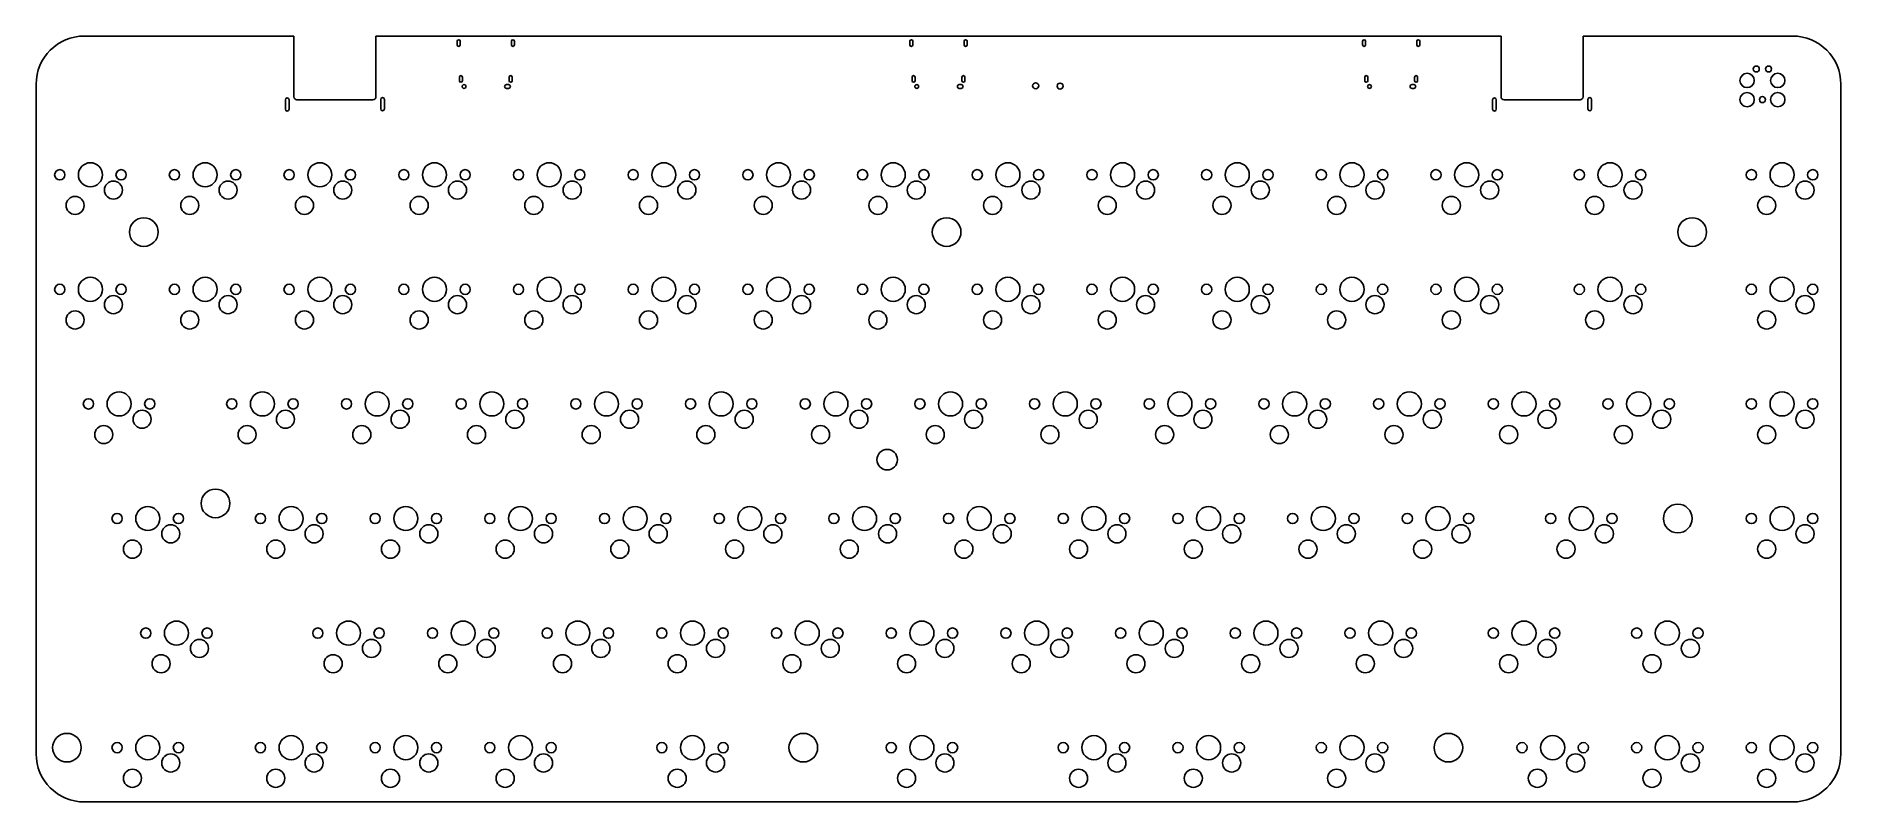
# Model space of a CAD drawing. Extents: x 1 to 300, y -114 to 13.
import ezdxf

# ---------------------------------------------------------------- set-up
doc = ezdxf.new("R2010")
doc.units = 0
doc.layers.add('Part__Feature439', color=7, linetype='CONTINUOUS')

msp = doc.modelspace()

# ---------------------------------------------------------------- linework, layer by layer
at = {"layer": 'Part__Feature439'}
for p, q in [((43.7, 13), (9, 13)), ((43.7, 13, 1.6), (9, 13, 1.6)), ((9, 13), (9, 13, 1.6)), ((43.7, 13), (9, 13)), ((9, 13), (9, 13, 1.6)), ((43.7, 13, 1.6), (9, 13, 1.6)), ((43.7, 10.9), (43.7, 13)), ((43.7, 10.9, 1.6), (43.7, 13, 1.6)), ((43.7, 13), (43.7, 13, 1.6)), ((43.7, 10.9), (43.7, 13)), ((43.7, 13), (43.7, 13, 1.6)), ((43.7, 10.9, 1.6), (43.7, 13, 1.6)), ((57.3, 13), (57.3, 10.9)), ((243.7, 13), (57.3, 13)), ((243.7, 13, 1.6), (57.3, 13, 1.6)), ((57.3, 13, 1.6), (57.3, 10.9, 1.6)), ((243.7, 13), (57.3, 13)), ((57.3, 13), (57.3, 13, 1.6)), ((243.7, 13, 1.6), (57.3, 13, 1.6)), ((57.3, 13), (57.3, 13, 1.6)), ((57.3, 13), (57.3, 10.9)), ((57.3, 13, 1.6), (57.3, 10.9, 1.6)), ((70.76, 12.14), (70.76, 11.54)), ((70.76, 12.14, 1.6), (70.76, 11.54, 1.6)), ((70.76, 12.14), (70.76, 12.14, 1.6)), ((70.76, 12.14), (70.76, 12.14, 1.6)), ((70.76, 12.14, 1.6), (70.76, 11.54, 1.6)), ((70.76, 12.14), (70.76, 11.54)), ((71.26, 11.54), (71.26, 12.14)), ((71.26, 11.54, 1.6), (71.26, 12.14, 1.6)), ((71.26, 12.14), (71.26, 12.14, 1.6)), ((71.26, 11.54, 1.6), (71.26, 12.14, 1.6)), ((71.26, 12.14), (71.26, 12.14, 1.6)), ((71.26, 11.54), (71.26, 12.14)), ((79.74, 12.14), (79.74, 11.54)), ((79.74, 12.14, 1.6), (79.74, 11.54, 1.6)), ((79.74, 12.14), (79.74, 12.14, 1.6)), ((79.74, 12.14), (79.74, 12.14, 1.6)), ((79.74, 12.14, 1.6), (79.74, 11.54, 1.6)), ((79.74, 12.14), (79.74, 11.54)), ((80.24, 11.54), (80.24, 12.14)), ((80.24, 11.54, 1.6), (80.24, 12.14, 1.6)), ((80.24, 12.14), (80.24, 12.14, 1.6)), ((80.24, 11.54, 1.6), (80.24, 12.14, 1.6)), ((80.24, 12.14), (80.24, 12.14, 1.6)), ((80.24, 11.54), (80.24, 12.14)), ((145.76, 12.14), (145.76, 11.54)), ((145.76, 12.14, 1.6), (145.76, 11.54, 1.6)), ((145.76, 12.14), (145.76, 12.14, 1.6)), ((145.76, 12.14), (145.76, 12.14, 1.6)), ((145.76, 12.14, 1.6), (145.76, 11.54, 1.6)), ((145.76, 12.14), (145.76, 11.54)), ((146.26, 11.54), (146.26, 12.14)), ((146.26, 11.54, 1.6), (146.26, 12.14, 1.6)), ((146.26, 12.14), (146.26, 12.14, 1.6)), ((146.26, 11.54, 1.6), (146.26, 12.14, 1.6)), ((146.26, 12.14), (146.26, 12.14, 1.6)), ((146.26, 11.54), (146.26, 12.14)), ((154.74, 12.14), (154.74, 11.54)), ((154.74, 12.14, 1.6), (154.74, 11.54, 1.6)), ((154.74, 12.14), (154.74, 12.14, 1.6)), ((154.74, 12.14), (154.74, 12.14, 1.6)), ((154.74, 12.14, 1.6), (154.74, 11.54, 1.6)), ((154.74, 12.14), (154.74, 11.54)), ((155.24, 11.54), (155.24, 12.14)), ((155.24, 11.54, 1.6), (155.24, 12.14, 1.6)), ((155.24, 12.14), (155.24, 12.14, 1.6)), ((155.24, 11.54, 1.6), (155.24, 12.14, 1.6)), ((155.24, 12.14), (155.24, 12.14, 1.6)), ((155.24, 11.54), (155.24, 12.14)), ((220.76, 12.14), (220.76, 11.54)), ((220.76, 12.14, 1.6), (220.76, 11.54, 1.6)), ((220.76, 12.14), (220.76, 12.14, 1.6)), ((220.76, 12.14), (220.76, 12.14, 1.6)), ((220.76, 12.14, 1.6), (220.76, 11.54, 1.6)), ((220.76, 12.14), (220.76, 11.54)), ((221.26, 11.54), (221.26, 12.14)), ((221.26, 11.54, 1.6), (221.26, 12.14, 1.6)), ((221.26, 12.14), (221.26, 12.14, 1.6)), ((221.26, 11.54, 1.6), (221.26, 12.14, 1.6)), ((221.26, 12.14), (221.26, 12.14, 1.6)), ((221.26, 11.54), (221.26, 12.14)), ((229.74, 12.14), (229.74, 11.54)), ((229.74, 12.14, 1.6), (229.74, 11.54, 1.6)), ((229.74, 12.14), (229.74, 12.14, 1.6)), ((229.74, 12.14), (229.74, 12.14, 1.6)), ((229.74, 12.14, 1.6), (229.74, 11.54, 1.6)), ((229.74, 12.14), (229.74, 11.54)), ((230.24, 11.54), (230.24, 12.14)), ((230.24, 11.54, 1.6), (230.24, 12.14, 1.6)), ((230.24, 12.14), (230.24, 12.14, 1.6)), ((230.24, 11.54, 1.6), (230.24, 12.14, 1.6)), ((230.24, 12.14), (230.24, 12.14, 1.6)), ((230.24, 11.54), (230.24, 12.14)), ((243.7, 10.9), (243.7, 13)), ((243.7, 10.9, 1.6), (243.7, 13, 1.6)), ((243.7, 10.9), (243.7, 13)), ((243.7, 13), (243.7, 13, 1.6)), ((243.7, 10.9, 1.6), (243.7, 13, 1.6)), ((243.7, 13), (243.7, 13, 1.6)), ((257.3, 13), (257.3, 10.9)), ((292, 13), (257.3, 13)), ((292, 13, 1.6), (257.3, 13, 1.6)), ((257.3, 13, 1.6), (257.3, 10.9, 1.6)), ((257.3, 13), (257.3, 13, 1.6)), ((257.3, 13), (257.3, 10.9)), ((257.3, 13, 1.6), (257.3, 10.9, 1.6)), ((292, 13), (257.3, 13)), ((257.3, 13), (257.3, 13, 1.6)), ((292, 13, 1.6), (257.3, 13, 1.6)), ((292, 13), (292, 13, 1.6)), ((292, 13), (292, 13, 1.6)), ((43.7, 2.92), (43.7, 10.9)), ((43.7, 2.92, 1.6), (43.7, 10.9, 1.6)), ((43.7, 2.92), (43.7, 10.9)), ((43.7, 10.9), (43.7, 10.9, 1.6)), ((43.7, 2.92, 1.6), (43.7, 10.9, 1.6)), ((43.7, 10.9), (43.7, 10.9, 1.6)), ((57.3, 10.9), (57.3, 2.92)), ((57.3, 10.9, 1.6), (57.3, 2.92, 1.6)), ((57.3, 10.9), (57.3, 10.9, 1.6)), ((57.3, 10.9), (57.3, 10.9, 1.6)), ((57.3, 10.9), (57.3, 2.92)), ((57.3, 10.9, 1.6), (57.3, 2.92, 1.6)), ((70.76, 11.54), (70.76, 11.54, 1.6)), ((70.76, 11.54), (70.76, 11.54, 1.6)), ((71.26, 11.54), (71.26, 11.54, 1.6)), ((71.26, 11.54), (71.26, 11.54, 1.6)), ((79.74, 11.54), (79.74, 11.54, 1.6)), ((79.74, 11.54), (79.74, 11.54, 1.6)), ((80.24, 11.54), (80.24, 11.54, 1.6)), ((80.24, 11.54), (80.24, 11.54, 1.6)), ((145.76, 11.54), (145.76, 11.54, 1.6)), ((145.76, 11.54), (145.76, 11.54, 1.6)), ((146.26, 11.54), (146.26, 11.54, 1.6)), ((146.26, 11.54), (146.26, 11.54, 1.6)), ((154.74, 11.54), (154.74, 11.54, 1.6)), ((154.74, 11.54), (154.74, 11.54, 1.6)), ((155.24, 11.54), (155.24, 11.54, 1.6)), ((155.24, 11.54), (155.24, 11.54, 1.6)), ((220.76, 11.54), (220.76, 11.54, 1.6)), ((220.76, 11.54), (220.76, 11.54, 1.6)), ((221.26, 11.54), (221.26, 11.54, 1.6)), ((221.26, 11.54), (221.26, 11.54, 1.6)), ((229.74, 11.54), (229.74, 11.54, 1.6)), ((229.74, 11.54), (229.74, 11.54, 1.6)), ((230.24, 11.54), (230.24, 11.54, 1.6)), ((230.24, 11.54), (230.24, 11.54, 1.6)), ((243.7, 2.92), (243.7, 10.9)), ((243.7, 2.92, 1.6), (243.7, 10.9, 1.6)), ((243.7, 2.92), (243.7, 10.9)), ((243.7, 10.9), (243.7, 10.9, 1.6)), ((243.7, 2.92, 1.6), (243.7, 10.9, 1.6)), ((243.7, 10.9), (243.7, 10.9, 1.6)), ((257.3, 10.9), (257.3, 10.9, 1.6)), ((257.3, 10.9), (257.3, 2.92)), ((257.3, 10.9, 1.6), (257.3, 2.92, 1.6)), ((257.3, 10.9), (257.3, 2.92)), ((257.3, 10.9, 1.6), (257.3, 2.92, 1.6)), ((257.3, 10.9), (257.3, 10.9, 1.6)), ((71.12, 6.19), (71.12, 5.59)), ((71.12, 6.19, 1.6), (71.12, 5.59, 1.6)), ((71.12, 6.19), (71.12, 6.19, 1.6)), ((71.12, 6.19), (71.12, 6.19, 1.6)), ((71.12, 6.19, 1.6), (71.12, 5.59, 1.6)), ((71.12, 6.19), (71.12, 5.59)), ((71.62, 5.59), (71.62, 6.19)), ((71.62, 5.59, 1.6), (71.62, 6.19, 1.6)), ((71.62, 6.19), (71.62, 6.19, 1.6)), ((71.62, 5.59, 1.6), (71.62, 6.19, 1.6)), ((71.62, 6.19), (71.62, 6.19, 1.6)), ((71.62, 5.59), (71.62, 6.19)), ((79.38, 6.19), (79.38, 5.59)), ((79.38, 6.19, 1.6), (79.38, 5.59, 1.6)), ((79.38, 6.19), (79.38, 6.19, 1.6)), ((79.38, 6.19), (79.38, 6.19, 1.6)), ((79.38, 6.19, 1.6), (79.38, 5.59, 1.6)), ((79.38, 6.19), (79.38, 5.59)), ((79.88, 5.59), (79.88, 6.19)), ((79.88, 5.59, 1.6), (79.88, 6.19, 1.6)), ((79.88, 6.19), (79.88, 6.19, 1.6)), ((79.88, 5.59, 1.6), (79.88, 6.19, 1.6)), ((79.88, 6.19), (79.88, 6.19, 1.6)), ((79.88, 5.59), (79.88, 6.19)), ((146.12, 6.19), (146.12, 5.59)), ((146.12, 6.19, 1.6), (146.12, 5.59, 1.6)), ((146.12, 6.19), (146.12, 6.19, 1.6)), ((146.12, 6.19), (146.12, 6.19, 1.6)), ((146.12, 6.19, 1.6), (146.12, 5.59, 1.6)), ((146.12, 6.19), (146.12, 5.59)), ((146.62, 5.59), (146.62, 6.19)), ((146.62, 5.59, 1.6), (146.62, 6.19, 1.6)), ((146.62, 6.19), (146.62, 6.19, 1.6)), ((146.62, 5.59, 1.6), (146.62, 6.19, 1.6)), ((146.62, 6.19), (146.62, 6.19, 1.6)), ((146.62, 5.59), (146.62, 6.19)), ((154.38, 6.19), (154.38, 5.59)), ((154.38, 6.19, 1.6), (154.38, 5.59, 1.6)), ((154.38, 6.19), (154.38, 6.19, 1.6)), ((154.38, 6.19), (154.38, 6.19, 1.6)), ((154.38, 6.19, 1.6), (154.38, 5.59, 1.6)), ((154.38, 6.19), (154.38, 5.59)), ((154.88, 5.59), (154.88, 6.19)), ((154.88, 5.59, 1.6), (154.88, 6.19, 1.6)), ((154.88, 6.19), (154.88, 6.19, 1.6)), ((154.88, 5.59, 1.6), (154.88, 6.19, 1.6)), ((154.88, 6.19), (154.88, 6.19, 1.6)), ((154.88, 5.59), (154.88, 6.19)), ((221.12, 6.19), (221.12, 5.59)), ((221.12, 6.19, 1.6), (221.12, 5.59, 1.6)), ((221.12, 6.19), (221.12, 6.19, 1.6)), ((221.12, 6.19), (221.12, 6.19, 1.6)), ((221.12, 6.19, 1.6), (221.12, 5.59, 1.6)), ((221.12, 6.19), (221.12, 5.59)), ((221.62, 5.59), (221.62, 6.19)), ((221.62, 5.59, 1.6), (221.62, 6.19, 1.6)), ((221.62, 6.19), (221.62, 6.19, 1.6)), ((221.62, 5.59, 1.6), (221.62, 6.19, 1.6)), ((221.62, 6.19), (221.62, 6.19, 1.6)), ((221.62, 5.59), (221.62, 6.19)), ((229.38, 6.19), (229.38, 5.59)), ((229.38, 6.19, 1.6), (229.38, 5.59, 1.6)), ((229.38, 6.19), (229.38, 6.19, 1.6)), ((229.38, 6.19), (229.38, 6.19, 1.6)), ((229.38, 6.19, 1.6), (229.38, 5.59, 1.6)), ((229.38, 6.19), (229.38, 5.59)), ((229.88, 5.59), (229.88, 6.19)), ((229.88, 5.59, 1.6), (229.88, 6.19, 1.6)), ((229.88, 6.19), (229.88, 6.19, 1.6)), ((229.88, 5.59, 1.6), (229.88, 6.19, 1.6)), ((229.88, 6.19), (229.88, 6.19, 1.6)), ((229.88, 5.59), (229.88, 6.19)), ((285.489, 7.54), (285.489, 7.54, 1.6)), ((285.489, 7.54), (285.489, 7.54, 1.6)), ((287.521, 7.54), (287.521, 7.54, 1.6)), ((287.521, 7.54), (287.521, 7.54, 1.6)), ((1, 5), (1, -106)), ((1, 5, 1.6), (1, -106, 1.6)), ((1, 5), (1, 5, 1.6)), ((1, 5), (1, -106)), ((1, 5, 1.6), (1, -106, 1.6)), ((1, 5), (1, 5, 1.6)), ((71.12, 5.59), (71.12, 5.59, 1.6)), ((71.12, 5.59), (71.12, 5.59, 1.6)), ((71.575, 4.64), (71.575, 4.64, 1.6)), ((71.575, 4.64), (71.575, 4.64, 1.6)), ((71.62, 5.59), (71.62, 5.59, 1.6)), ((71.62, 5.59), (71.62, 5.59, 1.6)), ((79.25, 4.965), (78.95, 4.965)), ((79.25, 4.965, 1.6), (78.95, 4.965, 1.6)), ((79.25, 4.965, 1.6), (78.95, 4.965, 1.6)), ((78.95, 4.965), (78.95, 4.965, 1.6)), ((79.25, 4.965), (78.95, 4.965)), ((78.95, 4.965), (78.95, 4.965, 1.6)), ((78.95, 4.315), (79.25, 4.315)), ((78.95, 4.315, 1.6), (79.25, 4.315, 1.6)), ((78.95, 4.315), (78.95, 4.315, 1.6)), ((78.95, 4.315, 1.6), (79.25, 4.315, 1.6)), ((78.95, 4.315), (79.25, 4.315)), ((78.95, 4.315), (78.95, 4.315, 1.6)), ((79.25, 4.965), (79.25, 4.965, 1.6)), ((79.25, 4.965), (79.25, 4.965, 1.6)), ((79.25, 4.315), (79.25, 4.315, 1.6)), ((79.25, 4.315), (79.25, 4.315, 1.6)), ((79.38, 5.59), (79.38, 5.59, 1.6)), ((79.38, 5.59), (79.38, 5.59, 1.6)), ((79.88, 5.59), (79.88, 5.59, 1.6)), ((79.88, 5.59), (79.88, 5.59, 1.6)), ((146.12, 5.59), (146.12, 5.59, 1.6)), ((146.12, 5.59), (146.12, 5.59, 1.6)), ((146.575, 4.64), (146.575, 4.64, 1.6)), ((146.575, 4.64), (146.575, 4.64, 1.6)), ((146.62, 5.59), (146.62, 5.59, 1.6)), ((146.62, 5.59), (146.62, 5.59, 1.6)), ((154.25, 4.965), (153.95, 4.965)), ((154.25, 4.965, 1.6), (153.95, 4.965, 1.6)), ((154.25, 4.965, 1.6), (153.95, 4.965, 1.6)), ((153.95, 4.965), (153.95, 4.965, 1.6)), ((154.25, 4.965), (153.95, 4.965)), ((153.95, 4.965), (153.95, 4.965, 1.6)), ((153.95, 4.315), (154.25, 4.315)), ((153.95, 4.315, 1.6), (154.25, 4.315, 1.6)), ((153.95, 4.315), (153.95, 4.315, 1.6)), ((153.95, 4.315, 1.6), (154.25, 4.315, 1.6)), ((153.95, 4.315), (154.25, 4.315)), ((153.95, 4.315), (153.95, 4.315, 1.6)), ((154.25, 4.965), (154.25, 4.965, 1.6)), ((154.25, 4.965), (154.25, 4.965, 1.6)), ((154.25, 4.315), (154.25, 4.315, 1.6)), ((154.25, 4.315), (154.25, 4.315, 1.6)), ((154.38, 5.59), (154.38, 5.59, 1.6)), ((154.38, 5.59), (154.38, 5.59, 1.6)), ((154.88, 5.59), (154.88, 5.59, 1.6)), ((154.88, 5.59), (154.88, 5.59, 1.6)), ((166.1, 4.75), (166.1, 4.75, 1.6)), ((166.1, 4.75), (166.1, 4.75, 1.6)), ((170.15, 4.7), (170.15, 4.7, 1.6)), ((170.15, 4.7), (170.15, 4.7, 1.6)), ((221.12, 5.59), (221.12, 5.59, 1.6)), ((221.12, 5.59), (221.12, 5.59, 1.6)), ((221.575, 4.64), (221.575, 4.64, 1.6)), ((221.575, 4.64), (221.575, 4.64, 1.6)), ((221.62, 5.59), (221.62, 5.59, 1.6)), ((221.62, 5.59), (221.62, 5.59, 1.6)), ((229.25, 4.965), (228.95, 4.965)), ((229.25, 4.965, 1.6), (228.95, 4.965, 1.6)), ((229.25, 4.965, 1.6), (228.95, 4.965, 1.6)), ((228.95, 4.965), (228.95, 4.965, 1.6)), ((229.25, 4.965), (228.95, 4.965)), ((228.95, 4.965), (228.95, 4.965, 1.6)), ((228.95, 4.315), (229.25, 4.315)), ((228.95, 4.315, 1.6), (229.25, 4.315, 1.6)), ((228.95, 4.315), (228.95, 4.315, 1.6)), ((228.95, 4.315, 1.6), (229.25, 4.315, 1.6)), ((228.95, 4.315), (229.25, 4.315)), ((228.95, 4.315), (228.95, 4.315, 1.6)), ((229.25, 4.965), (229.25, 4.965, 1.6)), ((229.25, 4.965), (229.25, 4.965, 1.6)), ((229.25, 4.315), (229.25, 4.315, 1.6)), ((229.25, 4.315), (229.25, 4.315, 1.6)), ((229.38, 5.59), (229.38, 5.59, 1.6)), ((229.38, 5.59), (229.38, 5.59, 1.6)), ((229.88, 5.59), (229.88, 5.59, 1.6)), ((229.88, 5.59), (229.88, 5.59, 1.6)), ((283.273, 5.635), (283.273, 5.635, 1.6)), ((283.273, 5.635), (283.273, 5.635, 1.6)), ((288.353, 5.635), (288.353, 5.635, 1.6)), ((288.353, 5.635), (288.353, 5.635, 1.6)), ((300, -106), (300, 5)), ((300, -106, 1.6), (300, 5, 1.6)), ((300, 5), (300, 5, 1.6)), ((300, -106), (300, 5)), ((300, 5), (300, 5, 1.6)), ((300, -106, 1.6), (300, 5, 1.6)), ((42.3, 2.44), (42.3, 0.86)), ((42.3, 2.44, 1.6), (42.3, 0.86, 1.6)), ((42.3, 2.44), (42.3, 2.44, 1.6)), ((42.3, 2.44, 1.6), (42.3, 0.86, 1.6)), ((42.3, 2.44), (42.3, 0.86)), ((42.3, 2.44), (42.3, 2.44, 1.6)), ((42.3, 0.86), (42.3, 0.86, 1.6)), ((42.3, 0.86), (42.3, 0.86, 1.6)), ((42.9, 0.86), (42.9, 2.44)), ((42.9, 0.86, 1.6), (42.9, 2.44, 1.6)), ((42.9, 0.86, 1.6), (42.9, 2.44, 1.6)), ((42.9, 2.44), (42.9, 2.44, 1.6)), ((42.9, 0.86), (42.9, 2.44)), ((42.9, 2.44), (42.9, 2.44, 1.6)), ((42.9, 0.86), (42.9, 0.86, 1.6)), ((42.9, 0.86), (42.9, 0.86, 1.6)), ((43.7, 2.92), (43.7, 2.92, 1.6)), ((43.7, 2.92), (43.7, 2.92, 1.6)), ((56.8, 2.42), (44.2, 2.42)), ((56.8, 2.42, 1.6), (44.2, 2.42, 1.6)), ((56.8, 2.42), (44.2, 2.42)), ((44.2, 2.42), (44.2, 2.42, 1.6)), ((56.8, 2.42, 1.6), (44.2, 2.42, 1.6)), ((44.2, 2.42), (44.2, 2.42, 1.6)), ((56.8, 2.42), (56.8, 2.42, 1.6)), ((56.8, 2.42), (56.8, 2.42, 1.6)), ((57.3, 2.92), (57.3, 2.92, 1.6)), ((57.3, 2.92), (57.3, 2.92, 1.6)), ((58.1, 2.49), (58.1, 0.91)), ((58.1, 2.49, 1.6), (58.1, 0.91, 1.6)), ((58.1, 2.49), (58.1, 2.49, 1.6)), ((58.1, 2.49, 1.6), (58.1, 0.91, 1.6)), ((58.1, 2.49), (58.1, 0.91)), ((58.1, 2.49), (58.1, 2.49, 1.6)), ((58.1, 0.91), (58.1, 0.91, 1.6)), ((58.1, 0.91), (58.1, 0.91, 1.6)), ((58.7, 0.91), (58.7, 2.49)), ((58.7, 0.91, 1.6), (58.7, 2.49, 1.6)), ((58.7, 0.91, 1.6), (58.7, 2.49, 1.6)), ((58.7, 2.49), (58.7, 2.49, 1.6)), ((58.7, 0.91), (58.7, 2.49)), ((58.7, 2.49), (58.7, 2.49, 1.6)), ((58.7, 0.91), (58.7, 0.91, 1.6)), ((58.7, 0.91), (58.7, 0.91, 1.6)), ((242.3, 2.44), (242.3, 0.86)), ((242.3, 2.44, 1.6), (242.3, 0.86, 1.6)), ((242.3, 2.44), (242.3, 2.44, 1.6)), ((242.3, 2.44, 1.6), (242.3, 0.86, 1.6)), ((242.3, 2.44), (242.3, 0.86)), ((242.3, 2.44), (242.3, 2.44, 1.6)), ((242.3, 0.86), (242.3, 0.86, 1.6)), ((242.3, 0.86), (242.3, 0.86, 1.6)), ((242.9, 0.86), (242.9, 2.44)), ((242.9, 0.86, 1.6), (242.9, 2.44, 1.6)), ((242.9, 0.86, 1.6), (242.9, 2.44, 1.6)), ((242.9, 2.44), (242.9, 2.44, 1.6)), ((242.9, 0.86), (242.9, 2.44)), ((242.9, 2.44), (242.9, 2.44, 1.6)), ((242.9, 0.86), (242.9, 0.86, 1.6)), ((242.9, 0.86), (242.9, 0.86, 1.6)), ((243.7, 2.92), (243.7, 2.92, 1.6)), ((243.7, 2.92), (243.7, 2.92, 1.6)), ((256.8, 2.42), (244.2, 2.42)), ((244.2, 2.42), (244.2, 2.42, 1.6)), ((256.8, 2.42, 1.6), (244.2, 2.42, 1.6)), ((256.8, 2.42), (244.2, 2.42)), ((256.8, 2.42, 1.6), (244.2, 2.42, 1.6)), ((244.2, 2.42), (244.2, 2.42, 1.6)), ((256.8, 2.42), (256.8, 2.42, 1.6)), ((256.8, 2.42), (256.8, 2.42, 1.6)), ((257.3, 2.92), (257.3, 2.92, 1.6)), ((257.3, 2.92), (257.3, 2.92, 1.6)), ((258.1, 2.49), (258.1, 0.91)), ((258.1, 2.49, 1.6), (258.1, 0.91, 1.6)), ((258.1, 2.49), (258.1, 2.49, 1.6)), ((258.1, 2.49, 1.6), (258.1, 0.91, 1.6)), ((258.1, 2.49), (258.1, 0.91)), ((258.1, 2.49), (258.1, 2.49, 1.6)), ((258.1, 0.91), (258.1, 0.91, 1.6)), ((258.1, 0.91), (258.1, 0.91, 1.6)), ((258.7, 0.91), (258.7, 2.49)), ((258.7, 0.91, 1.6), (258.7, 2.49, 1.6)), ((258.7, 0.91, 1.6), (258.7, 2.49, 1.6)), ((258.7, 2.49), (258.7, 2.49, 1.6)), ((258.7, 0.91), (258.7, 2.49)), ((258.7, 2.49), (258.7, 2.49, 1.6)), ((258.7, 0.91), (258.7, 0.91, 1.6)), ((258.7, 0.91), (258.7, 0.91, 1.6)), ((283.273, 2.46), (283.273, 2.46, 1.6)), ((283.273, 2.46), (283.273, 2.46, 1.6)), ((286.505, 2.46), (286.505, 2.46, 1.6)), ((286.505, 2.46), (286.505, 2.46, 1.6)), ((288.353, 2.46), (288.353, 2.46, 1.6)), ((288.353, 2.46), (288.353, 2.46, 1.6)), ((4.0691, -10), (4.0691, -10, 1.6)), ((4.0691, -10), (4.0691, -10, 1.6)), ((8.0061, -10), (8.0061, -10, 1.6)), ((8.0061, -10), (8.0061, -10, 1.6)), ((14.2291, -10), (14.2291, -10, 1.6)), ((14.2291, -10), (14.2291, -10, 1.6)), ((23.0691, -10), (23.0691, -10, 1.6)), ((23.0691, -10), (23.0691, -10, 1.6)), ((27.0061, -10), (27.0061, -10, 1.6)), ((27.0061, -10), (27.0061, -10, 1.6)), ((33.2291, -10), (33.2291, -10, 1.6)), ((33.2291, -10), (33.2291, -10, 1.6)), ((42.0691, -10), (42.0691, -10, 1.6)), ((42.0691, -10), (42.0691, -10, 1.6)), ((46.0061, -10), (46.0061, -10, 1.6)), ((46.0061, -10), (46.0061, -10, 1.6)), ((52.2291, -10), (52.2291, -10, 1.6)), ((52.2291, -10), (52.2291, -10, 1.6)), ((61.0691, -10), (61.0691, -10, 1.6)), ((61.0691, -10), (61.0691, -10, 1.6)), ((65.0061, -10), (65.0061, -10, 1.6)), ((65.0061, -10), (65.0061, -10, 1.6)), ((71.2291, -10), (71.2291, -10, 1.6)), ((71.2291, -10), (71.2291, -10, 1.6)), ((80.0691, -10), (80.0691, -10, 1.6)), ((80.0691, -10), (80.0691, -10, 1.6)), ((84.0061, -10), (84.0061, -10, 1.6)), ((84.0061, -10), (84.0061, -10, 1.6)), ((90.2291, -10), (90.2291, -10, 1.6)), ((90.2291, -10), (90.2291, -10, 1.6)), ((99.0691, -10), (99.0691, -10, 1.6)), ((99.0691, -10), (99.0691, -10, 1.6)), ((103.006, -10), (103.006, -10, 1.6)), ((103.006, -10), (103.006, -10, 1.6)), ((109.229, -10), (109.229, -10, 1.6)), ((109.229, -10), (109.229, -10, 1.6)), ((118.069, -10), (118.069, -10, 1.6)), ((118.069, -10), (118.069, -10, 1.6)), ((122.006, -10), (122.006, -10, 1.6)), ((122.006, -10), (122.006, -10, 1.6)), ((128.229, -10), (128.229, -10, 1.6)), ((128.229, -10), (128.229, -10, 1.6)), ((137.069, -10), (137.069, -10, 1.6)), ((137.069, -10), (137.069, -10, 1.6)), ((141.006, -10), (141.006, -10, 1.6)), ((141.006, -10), (141.006, -10, 1.6)), ((147.229, -10), (147.229, -10, 1.6)), ((147.229, -10), (147.229, -10, 1.6)), ((156.069, -10), (156.069, -10, 1.6)), ((156.069, -10), (156.069, -10, 1.6)), ((160.006, -10), (160.006, -10, 1.6)), ((160.006, -10), (160.006, -10, 1.6)), ((166.229, -10), (166.229, -10, 1.6)), ((166.229, -10), (166.229, -10, 1.6)), ((175.069, -10), (175.069, -10, 1.6)), ((175.069, -10), (175.069, -10, 1.6)), ((179.006, -10), (179.006, -10, 1.6)), ((179.006, -10), (179.006, -10, 1.6)), ((185.229, -10), (185.229, -10, 1.6)), ((185.229, -10), (185.229, -10, 1.6)), ((194.069, -10), (194.069, -10, 1.6)), ((194.069, -10), (194.069, -10, 1.6)), ((198.006, -10), (198.006, -10, 1.6)), ((198.006, -10), (198.006, -10, 1.6)), ((204.229, -10), (204.229, -10, 1.6)), ((204.229, -10), (204.229, -10, 1.6)), ((213.069, -10), (213.069, -10, 1.6)), ((213.069, -10), (213.069, -10, 1.6)), ((217.006, -10), (217.006, -10, 1.6)), ((217.006, -10), (217.006, -10, 1.6)), ((223.229, -10), (223.229, -10, 1.6)), ((223.229, -10), (223.229, -10, 1.6)), ((232.069, -10), (232.069, -10, 1.6)), ((232.069, -10), (232.069, -10, 1.6)), ((236.006, -10), (236.006, -10, 1.6)), ((236.006, -10), (236.006, -10, 1.6)), ((242.229, -10), (242.229, -10, 1.6)), ((242.229, -10), (242.229, -10, 1.6)), ((255.819, -10), (255.819, -10, 1.6)), ((255.819, -10), (255.819, -10, 1.6)), ((259.756, -10), (259.756, -10, 1.6)), ((259.756, -10), (259.756, -10, 1.6)), ((265.979, -10), (265.979, -10, 1.6)), ((265.979, -10), (265.979, -10, 1.6)), ((284.319, -10), (284.319, -10, 1.6)), ((284.319, -10), (284.319, -10, 1.6)), ((288.256, -10), (288.256, -10, 1.6)), ((288.256, -10), (288.256, -10, 1.6)), ((294.479, -10), (294.479, -10, 1.6)), ((294.479, -10), (294.479, -10, 1.6)), ((12.31, -12.54), (12.31, -12.54, 1.6)), ((12.31, -12.54), (12.31, -12.54, 1.6)), ((31.31, -12.54), (31.31, -12.54, 1.6)), ((31.31, -12.54), (31.31, -12.54, 1.6)), ((50.31, -12.54), (50.31, -12.54, 1.6)), ((50.31, -12.54), (50.31, -12.54, 1.6)), ((69.31, -12.54), (69.31, -12.54, 1.6)), ((69.31, -12.54), (69.31, -12.54, 1.6)), ((88.31, -12.54), (88.31, -12.54, 1.6)), ((88.31, -12.54), (88.31, -12.54, 1.6)), ((107.31, -12.54), (107.31, -12.54, 1.6)), ((107.31, -12.54), (107.31, -12.54, 1.6)), ((126.31, -12.54), (126.31, -12.54, 1.6)), ((126.31, -12.54), (126.31, -12.54, 1.6)), ((145.31, -12.54), (145.31, -12.54, 1.6)), ((145.31, -12.54), (145.31, -12.54, 1.6)), ((164.31, -12.54), (164.31, -12.54, 1.6)), ((164.31, -12.54), (164.31, -12.54, 1.6)), ((183.31, -12.54), (183.31, -12.54, 1.6)), ((183.31, -12.54), (183.31, -12.54, 1.6)), ((202.31, -12.54), (202.31, -12.54, 1.6)), ((202.31, -12.54), (202.31, -12.54, 1.6)), ((221.31, -12.54), (221.31, -12.54, 1.6)), ((221.31, -12.54), (221.31, -12.54, 1.6)), ((240.31, -12.54), (240.31, -12.54, 1.6)), ((240.31, -12.54), (240.31, -12.54, 1.6)), ((264.06, -12.54), (264.06, -12.54, 1.6)), ((264.06, -12.54), (264.06, -12.54, 1.6)), ((292.56, -12.54), (292.56, -12.54, 1.6)), ((292.56, -12.54), (292.56, -12.54, 1.6)), ((5.96, -15.08), (5.96, -15.08, 1.6)), ((5.96, -15.08), (5.96, -15.08, 1.6)), ((24.96, -15.08), (24.96, -15.08, 1.6)), ((24.96, -15.08), (24.96, -15.08, 1.6)), ((43.96, -15.08), (43.96, -15.08, 1.6)), ((43.96, -15.08), (43.96, -15.08, 1.6)), ((62.96, -15.08), (62.96, -15.08, 1.6)), ((62.96, -15.08), (62.96, -15.08, 1.6)), ((81.96, -15.08), (81.96, -15.08, 1.6)), ((81.96, -15.08), (81.96, -15.08, 1.6)), ((100.96, -15.08), (100.96, -15.08, 1.6)), ((100.96, -15.08), (100.96, -15.08, 1.6)), ((119.96, -15.08), (119.96, -15.08, 1.6)), ((119.96, -15.08), (119.96, -15.08, 1.6)), ((138.96, -15.08), (138.96, -15.08, 1.6)), ((138.96, -15.08), (138.96, -15.08, 1.6)), ((157.96, -15.08), (157.96, -15.08, 1.6)), ((157.96, -15.08), (157.96, -15.08, 1.6)), ((176.96, -15.08), (176.96, -15.08, 1.6)), ((176.96, -15.08), (176.96, -15.08, 1.6)), ((195.96, -15.08), (195.96, -15.08, 1.6)), ((195.96, -15.08), (195.96, -15.08, 1.6)), ((214.96, -15.08), (214.96, -15.08, 1.6)), ((214.96, -15.08), (214.96, -15.08, 1.6)), ((233.96, -15.08), (233.96, -15.08, 1.6)), ((233.96, -15.08), (233.96, -15.08, 1.6)), ((257.71, -15.08), (257.71, -15.08, 1.6)), ((257.71, -15.08), (257.71, -15.08, 1.6)), ((286.21, -15.08), (286.21, -15.08, 1.6)), ((286.21, -15.08), (286.21, -15.08, 1.6)), ((16.4767, -19.5058), (16.4767, -19.5058, 1.6)), ((16.4767, -19.5058), (16.4767, -19.5058, 1.6)), ((149.477, -19.5058), (149.477, -19.5058, 1.6)), ((149.477, -19.5058), (149.477, -19.5058, 1.6)), ((272.977, -19.5058), (272.977, -19.5058, 1.6)), ((272.977, -19.5058), (272.977, -19.5058, 1.6)), ((4.0691, -29), (4.0691, -29, 1.6)), ((4.0691, -29), (4.0691, -29, 1.6)), ((8.0061, -29), (8.0061, -29, 1.6)), ((8.0061, -29), (8.0061, -29, 1.6)), ((14.2291, -29), (14.2291, -29, 1.6)), ((14.2291, -29), (14.2291, -29, 1.6)), ((23.0691, -29), (23.0691, -29, 1.6)), ((23.0691, -29), (23.0691, -29, 1.6)), ((27.0061, -29), (27.0061, -29, 1.6)), ((27.0061, -29), (27.0061, -29, 1.6)), ((33.2291, -29), (33.2291, -29, 1.6)), ((33.2291, -29), (33.2291, -29, 1.6)), ((42.0691, -29), (42.0691, -29, 1.6)), ((42.0691, -29), (42.0691, -29, 1.6)), ((46.0061, -29), (46.0061, -29, 1.6)), ((46.0061, -29), (46.0061, -29, 1.6)), ((52.2291, -29), (52.2291, -29, 1.6)), ((52.2291, -29), (52.2291, -29, 1.6)), ((61.0691, -29), (61.0691, -29, 1.6)), ((61.0691, -29), (61.0691, -29, 1.6)), ((65.0061, -29), (65.0061, -29, 1.6)), ((65.0061, -29), (65.0061, -29, 1.6)), ((71.2291, -29), (71.2291, -29, 1.6)), ((71.2291, -29), (71.2291, -29, 1.6)), ((80.0691, -29), (80.0691, -29, 1.6)), ((80.0691, -29), (80.0691, -29, 1.6)), ((84.0061, -29), (84.0061, -29, 1.6)), ((84.0061, -29), (84.0061, -29, 1.6)), ((90.2291, -29), (90.2291, -29, 1.6)), ((90.2291, -29), (90.2291, -29, 1.6)), ((99.0691, -29), (99.0691, -29, 1.6)), ((99.0691, -29), (99.0691, -29, 1.6)), ((103.006, -29), (103.006, -29, 1.6)), ((103.006, -29), (103.006, -29, 1.6)), ((109.229, -29), (109.229, -29, 1.6)), ((109.229, -29), (109.229, -29, 1.6)), ((118.069, -29), (118.069, -29, 1.6)), ((118.069, -29), (118.069, -29, 1.6)), ((122.006, -29), (122.006, -29, 1.6)), ((122.006, -29), (122.006, -29, 1.6)), ((128.229, -29), (128.229, -29, 1.6)), ((128.229, -29), (128.229, -29, 1.6)), ((137.069, -29), (137.069, -29, 1.6)), ((137.069, -29), (137.069, -29, 1.6)), ((141.006, -29), (141.006, -29, 1.6)), ((141.006, -29), (141.006, -29, 1.6)), ((147.229, -29), (147.229, -29, 1.6)), ((147.229, -29), (147.229, -29, 1.6)), ((156.069, -29), (156.069, -29, 1.6)), ((156.069, -29), (156.069, -29, 1.6)), ((160.006, -29), (160.006, -29, 1.6)), ((160.006, -29), (160.006, -29, 1.6)), ((166.229, -29), (166.229, -29, 1.6)), ((166.229, -29), (166.229, -29, 1.6)), ((175.069, -29), (175.069, -29, 1.6)), ((175.069, -29), (175.069, -29, 1.6)), ((179.006, -29), (179.006, -29, 1.6)), ((179.006, -29), (179.006, -29, 1.6)), ((185.229, -29), (185.229, -29, 1.6)), ((185.229, -29), (185.229, -29, 1.6)), ((194.069, -29), (194.069, -29, 1.6)), ((194.069, -29), (194.069, -29, 1.6)), ((198.006, -29), (198.006, -29, 1.6)), ((198.006, -29), (198.006, -29, 1.6)), ((204.229, -29), (204.229, -29, 1.6)), ((204.229, -29), (204.229, -29, 1.6)), ((213.069, -29), (213.069, -29, 1.6)), ((213.069, -29), (213.069, -29, 1.6)), ((217.006, -29), (217.006, -29, 1.6)), ((217.006, -29), (217.006, -29, 1.6)), ((223.229, -29), (223.229, -29, 1.6)), ((223.229, -29), (223.229, -29, 1.6)), ((232.069, -29), (232.069, -29, 1.6)), ((232.069, -29), (232.069, -29, 1.6)), ((236.006, -29), (236.006, -29, 1.6)), ((236.006, -29), (236.006, -29, 1.6)), ((242.229, -29), (242.229, -29, 1.6)), ((242.229, -29), (242.229, -29, 1.6)), ((255.819, -29), (255.819, -29, 1.6)), ((255.819, -29), (255.819, -29, 1.6)), ((259.756, -29), (259.756, -29, 1.6)), ((259.756, -29), (259.756, -29, 1.6)), ((265.979, -29), (265.979, -29, 1.6)), ((265.979, -29), (265.979, -29, 1.6)), ((284.319, -29), (284.319, -29, 1.6)), ((284.319, -29), (284.319, -29, 1.6)), ((288.256, -29), (288.256, -29, 1.6)), ((288.256, -29), (288.256, -29, 1.6)), ((294.479, -29), (294.479, -29, 1.6)), ((294.479, -29), (294.479, -29, 1.6)), ((12.31, -31.54), (12.31, -31.54, 1.6)), ((12.31, -31.54), (12.31, -31.54, 1.6)), ((31.31, -31.54), (31.31, -31.54, 1.6)), ((31.31, -31.54), (31.31, -31.54, 1.6)), ((50.31, -31.54), (50.31, -31.54, 1.6)), ((50.31, -31.54), (50.31, -31.54, 1.6)), ((69.31, -31.54), (69.31, -31.54, 1.6)), ((69.31, -31.54), (69.31, -31.54, 1.6)), ((88.31, -31.54), (88.31, -31.54, 1.6)), ((88.31, -31.54), (88.31, -31.54, 1.6)), ((107.31, -31.54), (107.31, -31.54, 1.6)), ((107.31, -31.54), (107.31, -31.54, 1.6)), ((126.31, -31.54), (126.31, -31.54, 1.6)), ((126.31, -31.54), (126.31, -31.54, 1.6)), ((145.31, -31.54), (145.31, -31.54, 1.6)), ((145.31, -31.54), (145.31, -31.54, 1.6)), ((164.31, -31.54), (164.31, -31.54, 1.6)), ((164.31, -31.54), (164.31, -31.54, 1.6)), ((183.31, -31.54), (183.31, -31.54, 1.6)), ((183.31, -31.54), (183.31, -31.54, 1.6)), ((202.31, -31.54), (202.31, -31.54, 1.6)), ((202.31, -31.54), (202.31, -31.54, 1.6)), ((221.31, -31.54), (221.31, -31.54, 1.6)), ((221.31, -31.54), (221.31, -31.54, 1.6)), ((240.31, -31.54), (240.31, -31.54, 1.6)), ((240.31, -31.54), (240.31, -31.54, 1.6)), ((264.06, -31.54), (264.06, -31.54, 1.6)), ((264.06, -31.54), (264.06, -31.54, 1.6)), ((292.56, -31.54), (292.56, -31.54, 1.6)), ((292.56, -31.54), (292.56, -31.54, 1.6)), ((5.96, -34.08), (5.96, -34.08, 1.6)), ((5.96, -34.08), (5.96, -34.08, 1.6)), ((24.96, -34.08), (24.96, -34.08, 1.6)), ((24.96, -34.08), (24.96, -34.08, 1.6)), ((43.96, -34.08), (43.96, -34.08, 1.6)), ((43.96, -34.08), (43.96, -34.08, 1.6)), ((62.96, -34.08), (62.96, -34.08, 1.6)), ((62.96, -34.08), (62.96, -34.08, 1.6)), ((81.96, -34.08), (81.96, -34.08, 1.6)), ((81.96, -34.08), (81.96, -34.08, 1.6)), ((100.96, -34.08), (100.96, -34.08, 1.6)), ((100.96, -34.08), (100.96, -34.08, 1.6)), ((119.96, -34.08), (119.96, -34.08, 1.6)), ((119.96, -34.08), (119.96, -34.08, 1.6)), ((138.96, -34.08), (138.96, -34.08, 1.6)), ((138.96, -34.08), (138.96, -34.08, 1.6)), ((157.96, -34.08), (157.96, -34.08, 1.6)), ((157.96, -34.08), (157.96, -34.08, 1.6)), ((176.96, -34.08), (176.96, -34.08, 1.6)), ((176.96, -34.08), (176.96, -34.08, 1.6)), ((195.96, -34.08), (195.96, -34.08, 1.6)), ((195.96, -34.08), (195.96, -34.08, 1.6)), ((214.96, -34.08), (214.96, -34.08, 1.6)), ((214.96, -34.08), (214.96, -34.08, 1.6)), ((233.96, -34.08), (233.96, -34.08, 1.6)), ((233.96, -34.08), (233.96, -34.08, 1.6)), ((257.71, -34.08), (257.71, -34.08, 1.6)), ((257.71, -34.08), (257.71, -34.08, 1.6)), ((286.21, -34.08), (286.21, -34.08, 1.6)), ((286.21, -34.08), (286.21, -34.08, 1.6)), ((8.8191, -48), (8.8191, -48, 1.6)), ((8.8191, -48), (8.8191, -48, 1.6)), ((12.7561, -48), (12.7561, -48, 1.6)), ((12.7561, -48), (12.7561, -48, 1.6)), ((17.06, -50.54), (17.06, -50.54, 1.6)), ((17.06, -50.54), (17.06, -50.54, 1.6)), ((18.9791, -48), (18.9791, -48, 1.6)), ((18.9791, -48), (18.9791, -48, 1.6)), ((32.5691, -48), (32.5691, -48, 1.6)), ((32.5691, -48), (32.5691, -48, 1.6)), ((36.5061, -48), (36.5061, -48, 1.6)), ((36.5061, -48), (36.5061, -48, 1.6)), ((40.81, -50.54), (40.81, -50.54, 1.6)), ((40.81, -50.54), (40.81, -50.54, 1.6)), ((42.7291, -48), (42.7291, -48, 1.6)), ((42.7291, -48), (42.7291, -48, 1.6)), ((51.5691, -48), (51.5691, -48, 1.6)), ((51.5691, -48), (51.5691, -48, 1.6)), ((55.5061, -48), (55.5061, -48, 1.6)), ((55.5061, -48), (55.5061, -48, 1.6)), ((59.81, -50.54), (59.81, -50.54, 1.6)), ((59.81, -50.54), (59.81, -50.54, 1.6)), ((61.7291, -48), (61.7291, -48, 1.6)), ((61.7291, -48), (61.7291, -48, 1.6)), ((70.5691, -48), (70.5691, -48, 1.6)), ((70.5691, -48), (70.5691, -48, 1.6)), ((74.5061, -48), (74.5061, -48, 1.6)), ((74.5061, -48), (74.5061, -48, 1.6)), ((78.81, -50.54), (78.81, -50.54, 1.6)), ((78.81, -50.54), (78.81, -50.54, 1.6)), ((80.7291, -48), (80.7291, -48, 1.6)), ((80.7291, -48), (80.7291, -48, 1.6)), ((89.5691, -48), (89.5691, -48, 1.6)), ((89.5691, -48), (89.5691, -48, 1.6)), ((93.5061, -48), (93.5061, -48, 1.6)), ((93.5061, -48), (93.5061, -48, 1.6)), ((97.81, -50.54), (97.81, -50.54, 1.6)), ((97.81, -50.54), (97.81, -50.54, 1.6)), ((99.7291, -48), (99.7291, -48, 1.6)), ((99.7291, -48), (99.7291, -48, 1.6)), ((108.569, -48), (108.569, -48, 1.6)), ((108.569, -48), (108.569, -48, 1.6)), ((112.506, -48), (112.506, -48, 1.6)), ((112.506, -48), (112.506, -48, 1.6)), ((116.81, -50.54), (116.81, -50.54, 1.6)), ((116.81, -50.54), (116.81, -50.54, 1.6)), ((118.729, -48), (118.729, -48, 1.6)), ((118.729, -48), (118.729, -48, 1.6)), ((127.569, -48), (127.569, -48, 1.6)), ((127.569, -48), (127.569, -48, 1.6)), ((131.506, -48), (131.506, -48, 1.6)), ((131.506, -48), (131.506, -48, 1.6)), ((135.81, -50.54), (135.81, -50.54, 1.6)), ((135.81, -50.54), (135.81, -50.54, 1.6)), ((137.729, -48), (137.729, -48, 1.6)), ((137.729, -48), (137.729, -48, 1.6)), ((146.569, -48), (146.569, -48, 1.6)), ((146.569, -48), (146.569, -48, 1.6)), ((150.506, -48), (150.506, -48, 1.6)), ((150.506, -48), (150.506, -48, 1.6)), ((154.81, -50.54), (154.81, -50.54, 1.6)), ((154.81, -50.54), (154.81, -50.54, 1.6)), ((156.729, -48), (156.729, -48, 1.6)), ((156.729, -48), (156.729, -48, 1.6)), ((165.569, -48), (165.569, -48, 1.6)), ((165.569, -48), (165.569, -48, 1.6)), ((169.506, -48), (169.506, -48, 1.6)), ((169.506, -48), (169.506, -48, 1.6)), ((173.81, -50.54), (173.81, -50.54, 1.6)), ((173.81, -50.54), (173.81, -50.54, 1.6)), ((175.729, -48), (175.729, -48, 1.6)), ((175.729, -48), (175.729, -48, 1.6)), ((184.569, -48), (184.569, -48, 1.6)), ((184.569, -48), (184.569, -48, 1.6)), ((188.506, -48), (188.506, -48, 1.6)), ((188.506, -48), (188.506, -48, 1.6)), ((192.81, -50.54), (192.81, -50.54, 1.6)), ((192.81, -50.54), (192.81, -50.54, 1.6)), ((194.729, -48), (194.729, -48, 1.6)), ((194.729, -48), (194.729, -48, 1.6)), ((203.569, -48), (203.569, -48, 1.6)), ((203.569, -48), (203.569, -48, 1.6)), ((207.506, -48), (207.506, -48, 1.6)), ((207.506, -48), (207.506, -48, 1.6)), ((211.81, -50.54), (211.81, -50.54, 1.6)), ((211.81, -50.54), (211.81, -50.54, 1.6)), ((213.729, -48), (213.729, -48, 1.6)), ((213.729, -48), (213.729, -48, 1.6)), ((222.569, -48), (222.569, -48, 1.6)), ((222.569, -48), (222.569, -48, 1.6)), ((226.506, -48), (226.506, -48, 1.6)), ((226.506, -48), (226.506, -48, 1.6)), ((230.81, -50.54), (230.81, -50.54, 1.6)), ((230.81, -50.54), (230.81, -50.54, 1.6)), ((232.729, -48), (232.729, -48, 1.6)), ((232.729, -48), (232.729, -48, 1.6)), ((241.569, -48), (241.569, -48, 1.6)), ((241.569, -48), (241.569, -48, 1.6)), ((245.506, -48), (245.506, -48, 1.6)), ((245.506, -48), (245.506, -48, 1.6)), ((249.81, -50.54), (249.81, -50.54, 1.6)), ((249.81, -50.54), (249.81, -50.54, 1.6)), ((251.729, -48), (251.729, -48, 1.6)), ((251.729, -48), (251.729, -48, 1.6)), ((260.569, -48), (260.569, -48, 1.6)), ((260.569, -48), (260.569, -48, 1.6)), ((264.506, -48), (264.506, -48, 1.6)), ((264.506, -48), (264.506, -48, 1.6)), ((268.81, -50.54), (268.81, -50.54, 1.6)), ((268.81, -50.54), (268.81, -50.54, 1.6)), ((270.729, -48), (270.729, -48, 1.6)), ((270.729, -48), (270.729, -48, 1.6)), ((284.319, -48), (284.319, -48, 1.6)), ((284.319, -48), (284.319, -48, 1.6)), ((288.256, -48), (288.256, -48, 1.6)), ((288.256, -48), (288.256, -48, 1.6)), ((292.56, -50.54), (292.56, -50.54, 1.6)), ((292.56, -50.54), (292.56, -50.54, 1.6)), ((294.479, -48), (294.479, -48, 1.6)), ((294.479, -48), (294.479, -48, 1.6)), ((10.71, -53.08), (10.71, -53.08, 1.6)), ((10.71, -53.08), (10.71, -53.08, 1.6)), ((34.46, -53.08), (34.46, -53.08, 1.6)), ((34.46, -53.08), (34.46, -53.08, 1.6)), ((53.46, -53.08), (53.46, -53.08, 1.6)), ((53.46, -53.08), (53.46, -53.08, 1.6)), ((72.46, -53.08), (72.46, -53.08, 1.6)), ((72.46, -53.08), (72.46, -53.08, 1.6)), ((91.46, -53.08), (91.46, -53.08, 1.6)), ((91.46, -53.08), (91.46, -53.08, 1.6)), ((110.46, -53.08), (110.46, -53.08, 1.6)), ((110.46, -53.08), (110.46, -53.08, 1.6)), ((129.46, -53.08), (129.46, -53.08, 1.6)), ((129.46, -53.08), (129.46, -53.08, 1.6)), ((148.46, -53.08), (148.46, -53.08, 1.6)), ((148.46, -53.08), (148.46, -53.08, 1.6)), ((167.46, -53.08), (167.46, -53.08, 1.6)), ((167.46, -53.08), (167.46, -53.08, 1.6)), ((186.46, -53.08), (186.46, -53.08, 1.6)), ((186.46, -53.08), (186.46, -53.08, 1.6)), ((205.46, -53.08), (205.46, -53.08, 1.6)), ((205.46, -53.08), (205.46, -53.08, 1.6)), ((224.46, -53.08), (224.46, -53.08, 1.6)), ((224.46, -53.08), (224.46, -53.08, 1.6)), ((243.46, -53.08), (243.46, -53.08, 1.6)), ((243.46, -53.08), (243.46, -53.08, 1.6)), ((262.46, -53.08), (262.46, -53.08, 1.6)), ((262.46, -53.08), (262.46, -53.08, 1.6)), ((286.21, -53.08), (286.21, -53.08, 1.6)), ((286.21, -53.08), (286.21, -53.08, 1.6)), ((140.3, -57.25), (140.3, -57.25, 1.6)), ((140.3, -57.25), (140.3, -57.25, 1.6)), ((28.3517, -64.5), (28.3517, -64.5, 1.6)), ((28.3517, -64.5), (28.3517, -64.5, 1.6)), ((13.5691, -67), (13.5691, -67, 1.6)), ((13.5691, -67), (13.5691, -67, 1.6)), ((17.5061, -67), (17.5061, -67, 1.6)), ((17.5061, -67), (17.5061, -67, 1.6)), ((23.7291, -67), (23.7291, -67, 1.6)), ((23.7291, -67), (23.7291, -67, 1.6)), ((37.3191, -67), (37.3191, -67, 1.6)), ((37.3191, -67), (37.3191, -67, 1.6)), ((41.2561, -67), (41.2561, -67, 1.6)), ((41.2561, -67), (41.2561, -67, 1.6)), ((47.4791, -67), (47.4791, -67, 1.6)), ((47.4791, -67), (47.4791, -67, 1.6)), ((56.3191, -67), (56.3191, -67, 1.6)), ((56.3191, -67), (56.3191, -67, 1.6)), ((60.2561, -67), (60.2561, -67, 1.6)), ((60.2561, -67), (60.2561, -67, 1.6)), ((66.4791, -67), (66.4791, -67, 1.6)), ((66.4791, -67), (66.4791, -67, 1.6)), ((75.3191, -67), (75.3191, -67, 1.6)), ((75.3191, -67), (75.3191, -67, 1.6)), ((79.2561, -67), (79.2561, -67, 1.6)), ((79.2561, -67), (79.2561, -67, 1.6)), ((85.4791, -67), (85.4791, -67, 1.6)), ((85.4791, -67), (85.4791, -67, 1.6)), ((94.3191, -67), (94.3191, -67, 1.6)), ((94.3191, -67), (94.3191, -67, 1.6)), ((98.2561, -67), (98.2561, -67, 1.6)), ((98.2561, -67), (98.2561, -67, 1.6)), ((104.479, -67), (104.479, -67, 1.6)), ((104.479, -67), (104.479, -67, 1.6)), ((113.319, -67), (113.319, -67, 1.6)), ((113.319, -67), (113.319, -67, 1.6)), ((117.256, -67), (117.256, -67, 1.6)), ((117.256, -67), (117.256, -67, 1.6)), ((123.479, -67), (123.479, -67, 1.6)), ((123.479, -67), (123.479, -67, 1.6)), ((132.319, -67), (132.319, -67, 1.6)), ((132.319, -67), (132.319, -67, 1.6)), ((136.256, -67), (136.256, -67, 1.6)), ((136.256, -67), (136.256, -67, 1.6)), ((142.479, -67), (142.479, -67, 1.6)), ((142.479, -67), (142.479, -67, 1.6)), ((151.319, -67), (151.319, -67, 1.6)), ((151.319, -67), (151.319, -67, 1.6)), ((155.256, -67), (155.256, -67, 1.6)), ((155.256, -67), (155.256, -67, 1.6)), ((161.479, -67), (161.479, -67, 1.6)), ((161.479, -67), (161.479, -67, 1.6)), ((170.319, -67), (170.319, -67, 1.6)), ((170.319, -67), (170.319, -67, 1.6)), ((174.256, -67), (174.256, -67, 1.6)), ((174.256, -67), (174.256, -67, 1.6)), ((180.479, -67), (180.479, -67, 1.6)), ((180.479, -67), (180.479, -67, 1.6)), ((189.319, -67), (189.319, -67, 1.6)), ((189.319, -67), (189.319, -67, 1.6)), ((193.256, -67), (193.256, -67, 1.6)), ((193.256, -67), (193.256, -67, 1.6)), ((199.479, -67), (199.479, -67, 1.6)), ((199.479, -67), (199.479, -67, 1.6)), ((208.319, -67), (208.319, -67, 1.6)), ((208.319, -67), (208.319, -67, 1.6)), ((212.256, -67), (212.256, -67, 1.6)), ((212.256, -67), (212.256, -67, 1.6)), ((218.479, -67), (218.479, -67, 1.6)), ((218.479, -67), (218.479, -67, 1.6)), ((227.319, -67), (227.319, -67, 1.6)), ((227.319, -67), (227.319, -67, 1.6)), ((231.256, -67), (231.256, -67, 1.6)), ((231.256, -67), (231.256, -67, 1.6)), ((237.479, -67), (237.479, -67, 1.6)), ((237.479, -67), (237.479, -67, 1.6)), ((251.069, -67), (251.069, -67, 1.6)), ((251.069, -67), (251.069, -67, 1.6)), ((255.006, -67), (255.006, -67, 1.6)), ((255.006, -67), (255.006, -67, 1.6)), ((261.229, -67), (261.229, -67, 1.6)), ((261.229, -67), (261.229, -67, 1.6)), ((270.602, -67), (270.602, -67, 1.6)), ((270.602, -67), (270.602, -67, 1.6)), ((284.319, -67), (284.319, -67, 1.6)), ((284.319, -67), (284.319, -67, 1.6)), ((288.256, -67), (288.256, -67, 1.6)), ((288.256, -67), (288.256, -67, 1.6)), ((294.479, -67), (294.479, -67, 1.6)), ((294.479, -67), (294.479, -67, 1.6)), ((21.81, -69.54), (21.81, -69.54, 1.6)), ((21.81, -69.54), (21.81, -69.54, 1.6)), ((45.56, -69.54), (45.56, -69.54, 1.6)), ((45.56, -69.54), (45.56, -69.54, 1.6)), ((64.56, -69.54), (64.56, -69.54, 1.6)), ((64.56, -69.54), (64.56, -69.54, 1.6)), ((83.56, -69.54), (83.56, -69.54, 1.6)), ((83.56, -69.54), (83.56, -69.54, 1.6)), ((102.56, -69.54), (102.56, -69.54, 1.6)), ((102.56, -69.54), (102.56, -69.54, 1.6)), ((121.56, -69.54), (121.56, -69.54, 1.6)), ((121.56, -69.54), (121.56, -69.54, 1.6)), ((140.56, -69.54), (140.56, -69.54, 1.6)), ((140.56, -69.54), (140.56, -69.54, 1.6)), ((159.56, -69.54), (159.56, -69.54, 1.6)), ((159.56, -69.54), (159.56, -69.54, 1.6)), ((178.56, -69.54), (178.56, -69.54, 1.6)), ((178.56, -69.54), (178.56, -69.54, 1.6)), ((197.56, -69.54), (197.56, -69.54, 1.6)), ((197.56, -69.54), (197.56, -69.54, 1.6)), ((216.56, -69.54), (216.56, -69.54, 1.6)), ((216.56, -69.54), (216.56, -69.54, 1.6)), ((235.56, -69.54), (235.56, -69.54, 1.6)), ((235.56, -69.54), (235.56, -69.54, 1.6)), ((259.31, -69.54), (259.31, -69.54, 1.6)), ((259.31, -69.54), (259.31, -69.54, 1.6)), ((292.56, -69.54), (292.56, -69.54, 1.6)), ((292.56, -69.54), (292.56, -69.54, 1.6)), ((15.46, -72.08), (15.46, -72.08, 1.6)), ((15.46, -72.08), (15.46, -72.08, 1.6)), ((39.21, -72.08), (39.21, -72.08, 1.6)), ((39.21, -72.08), (39.21, -72.08, 1.6)), ((58.21, -72.08), (58.21, -72.08, 1.6)), ((58.21, -72.08), (58.21, -72.08, 1.6)), ((77.21, -72.08), (77.21, -72.08, 1.6)), ((77.21, -72.08), (77.21, -72.08, 1.6)), ((96.21, -72.08), (96.21, -72.08, 1.6)), ((96.21, -72.08), (96.21, -72.08, 1.6)), ((115.21, -72.08), (115.21, -72.08, 1.6)), ((115.21, -72.08), (115.21, -72.08, 1.6)), ((134.21, -72.08), (134.21, -72.08, 1.6)), ((134.21, -72.08), (134.21, -72.08, 1.6)), ((153.21, -72.08), (153.21, -72.08, 1.6)), ((153.21, -72.08), (153.21, -72.08, 1.6)), ((172.21, -72.08), (172.21, -72.08, 1.6)), ((172.21, -72.08), (172.21, -72.08, 1.6)), ((191.21, -72.08), (191.21, -72.08, 1.6)), ((191.21, -72.08), (191.21, -72.08, 1.6)), ((210.21, -72.08), (210.21, -72.08, 1.6)), ((210.21, -72.08), (210.21, -72.08, 1.6)), ((229.21, -72.08), (229.21, -72.08, 1.6)), ((229.21, -72.08), (229.21, -72.08, 1.6)), ((252.96, -72.08), (252.96, -72.08, 1.6)), ((252.96, -72.08), (252.96, -72.08, 1.6)), ((286.21, -72.08), (286.21, -72.08, 1.6)), ((286.21, -72.08), (286.21, -72.08, 1.6)), ((18.3191, -86), (18.3191, -86, 1.6)), ((18.3191, -86), (18.3191, -86, 1.6)), ((22.2561, -86), (22.2561, -86, 1.6)), ((22.2561, -86), (22.2561, -86, 1.6)), ((28.4791, -86), (28.4791, -86, 1.6)), ((28.4791, -86), (28.4791, -86, 1.6)), ((46.8191, -86), (46.8191, -86, 1.6)), ((46.8191, -86), (46.8191, -86, 1.6)), ((50.7561, -86), (50.7561, -86, 1.6)), ((50.7561, -86), (50.7561, -86, 1.6)), ((56.9791, -86), (56.9791, -86, 1.6)), ((56.9791, -86), (56.9791, -86, 1.6)), ((65.8191, -86), (65.8191, -86, 1.6)), ((65.8191, -86), (65.8191, -86, 1.6)), ((69.7561, -86), (69.7561, -86, 1.6)), ((69.7561, -86), (69.7561, -86, 1.6)), ((75.9791, -86), (75.9791, -86, 1.6)), ((75.9791, -86), (75.9791, -86, 1.6)), ((84.8191, -86), (84.8191, -86, 1.6)), ((84.8191, -86), (84.8191, -86, 1.6)), ((88.7561, -86), (88.7561, -86, 1.6)), ((88.7561, -86), (88.7561, -86, 1.6)), ((94.9791, -86), (94.9791, -86, 1.6)), ((94.9791, -86), (94.9791, -86, 1.6)), ((103.819, -86), (103.819, -86, 1.6)), ((103.819, -86), (103.819, -86, 1.6)), ((107.756, -86), (107.756, -86, 1.6)), ((107.756, -86), (107.756, -86, 1.6)), ((113.979, -86), (113.979, -86, 1.6)), ((113.979, -86), (113.979, -86, 1.6)), ((122.819, -86), (122.819, -86, 1.6)), ((122.819, -86), (122.819, -86, 1.6)), ((126.756, -86), (126.756, -86, 1.6)), ((126.756, -86), (126.756, -86, 1.6)), ((132.979, -86), (132.979, -86, 1.6)), ((132.979, -86), (132.979, -86, 1.6)), ((141.819, -86), (141.819, -86, 1.6)), ((141.819, -86), (141.819, -86, 1.6)), ((145.756, -86), (145.756, -86, 1.6)), ((145.756, -86), (145.756, -86, 1.6)), ((151.979, -86), (151.979, -86, 1.6)), ((151.979, -86), (151.979, -86, 1.6)), ((160.819, -86), (160.819, -86, 1.6)), ((160.819, -86), (160.819, -86, 1.6)), ((164.756, -86), (164.756, -86, 1.6)), ((164.756, -86), (164.756, -86, 1.6)), ((170.979, -86), (170.979, -86, 1.6)), ((170.979, -86), (170.979, -86, 1.6)), ((179.819, -86), (179.819, -86, 1.6)), ((179.819, -86), (179.819, -86, 1.6)), ((183.756, -86), (183.756, -86, 1.6)), ((183.756, -86), (183.756, -86, 1.6)), ((189.979, -86), (189.979, -86, 1.6)), ((189.979, -86), (189.979, -86, 1.6)), ((198.819, -86), (198.819, -86, 1.6)), ((198.819, -86), (198.819, -86, 1.6)), ((202.756, -86), (202.756, -86, 1.6)), ((202.756, -86), (202.756, -86, 1.6)), ((208.979, -86), (208.979, -86, 1.6)), ((208.979, -86), (208.979, -86, 1.6)), ((217.819, -86), (217.819, -86, 1.6)), ((217.819, -86), (217.819, -86, 1.6)), ((221.756, -86), (221.756, -86, 1.6)), ((221.756, -86), (221.756, -86, 1.6)), ((227.979, -86), (227.979, -86, 1.6)), ((227.979, -86), (227.979, -86, 1.6)), ((241.569, -86), (241.569, -86, 1.6)), ((241.569, -86), (241.569, -86, 1.6)), ((245.506, -86), (245.506, -86, 1.6)), ((245.506, -86), (245.506, -86, 1.6)), ((251.729, -86), (251.729, -86, 1.6)), ((251.729, -86), (251.729, -86, 1.6)), ((265.319, -86), (265.319, -86, 1.6)), ((265.319, -86), (265.319, -86, 1.6)), ((269.256, -86), (269.256, -86, 1.6)), ((269.256, -86), (269.256, -86, 1.6)), ((275.479, -86), (275.479, -86, 1.6)), ((275.479, -86), (275.479, -86, 1.6)), ((26.56, -88.54), (26.56, -88.54, 1.6)), ((26.56, -88.54), (26.56, -88.54, 1.6)), ((55.06, -88.54), (55.06, -88.54, 1.6)), ((55.06, -88.54), (55.06, -88.54, 1.6)), ((74.06, -88.54), (74.06, -88.54, 1.6)), ((74.06, -88.54), (74.06, -88.54, 1.6)), ((93.06, -88.54), (93.06, -88.54, 1.6)), ((93.06, -88.54), (93.06, -88.54, 1.6)), ((112.06, -88.54), (112.06, -88.54, 1.6)), ((112.06, -88.54), (112.06, -88.54, 1.6)), ((131.06, -88.54), (131.06, -88.54, 1.6)), ((131.06, -88.54), (131.06, -88.54, 1.6)), ((150.06, -88.54), (150.06, -88.54, 1.6)), ((150.06, -88.54), (150.06, -88.54, 1.6)), ((169.06, -88.54), (169.06, -88.54, 1.6)), ((169.06, -88.54), (169.06, -88.54, 1.6)), ((188.06, -88.54), (188.06, -88.54, 1.6)), ((188.06, -88.54), (188.06, -88.54, 1.6)), ((207.06, -88.54), (207.06, -88.54, 1.6)), ((207.06, -88.54), (207.06, -88.54, 1.6)), ((226.06, -88.54), (226.06, -88.54, 1.6)), ((226.06, -88.54), (226.06, -88.54, 1.6)), ((249.81, -88.54), (249.81, -88.54, 1.6)), ((249.81, -88.54), (249.81, -88.54, 1.6)), ((273.56, -88.54), (273.56, -88.54, 1.6)), ((273.56, -88.54), (273.56, -88.54, 1.6)), ((20.21, -91.08), (20.21, -91.08, 1.6)), ((20.21, -91.08), (20.21, -91.08, 1.6)), ((48.71, -91.08), (48.71, -91.08, 1.6)), ((48.71, -91.08), (48.71, -91.08, 1.6)), ((67.71, -91.08), (67.71, -91.08, 1.6)), ((67.71, -91.08), (67.71, -91.08, 1.6)), ((86.71, -91.08), (86.71, -91.08, 1.6)), ((86.71, -91.08), (86.71, -91.08, 1.6)), ((105.71, -91.08), (105.71, -91.08, 1.6)), ((105.71, -91.08), (105.71, -91.08, 1.6)), ((124.71, -91.08), (124.71, -91.08, 1.6)), ((124.71, -91.08), (124.71, -91.08, 1.6)), ((143.71, -91.08), (143.71, -91.08, 1.6)), ((143.71, -91.08), (143.71, -91.08, 1.6)), ((162.71, -91.08), (162.71, -91.08, 1.6)), ((162.71, -91.08), (162.71, -91.08, 1.6)), ((181.71, -91.08), (181.71, -91.08, 1.6)), ((181.71, -91.08), (181.71, -91.08, 1.6)), ((200.71, -91.08), (200.71, -91.08, 1.6)), ((200.71, -91.08), (200.71, -91.08, 1.6)), ((219.71, -91.08), (219.71, -91.08, 1.6)), ((219.71, -91.08), (219.71, -91.08, 1.6)), ((243.46, -91.08), (243.46, -91.08, 1.6)), ((243.46, -91.08), (243.46, -91.08, 1.6)), ((267.21, -91.08), (267.21, -91.08, 1.6)), ((267.21, -91.08), (267.21, -91.08, 1.6)), ((1, -106), (1, -106, 1.6)), ((1, -106), (1, -106, 1.6)), ((3.7267, -105), (3.7267, -105, 1.6)), ((3.7267, -105), (3.7267, -105, 1.6)), ((13.5691, -105), (13.5691, -105, 1.6)), ((13.5691, -105), (13.5691, -105, 1.6)), ((17.5061, -105), (17.5061, -105, 1.6)), ((17.5061, -105), (17.5061, -105, 1.6)), ((21.81, -107.54), (21.81, -107.54, 1.6)), ((21.81, -107.54), (21.81, -107.54, 1.6)), ((23.7291, -105), (23.7291, -105, 1.6)), ((23.7291, -105), (23.7291, -105, 1.6)), ((37.3191, -105), (37.3191, -105, 1.6)), ((37.3191, -105), (37.3191, -105, 1.6)), ((41.2561, -105), (41.2561, -105, 1.6)), ((41.2561, -105), (41.2561, -105, 1.6)), ((45.56, -107.54), (45.56, -107.54, 1.6)), ((45.56, -107.54), (45.56, -107.54, 1.6)), ((47.4791, -105), (47.4791, -105, 1.6)), ((47.4791, -105), (47.4791, -105, 1.6)), ((56.3191, -105), (56.3191, -105, 1.6)), ((56.3191, -105), (56.3191, -105, 1.6)), ((60.2561, -105), (60.2561, -105, 1.6)), ((60.2561, -105), (60.2561, -105, 1.6)), ((64.56, -107.54), (64.56, -107.54, 1.6)), ((64.56, -107.54), (64.56, -107.54, 1.6)), ((66.4791, -105), (66.4791, -105, 1.6)), ((66.4791, -105), (66.4791, -105, 1.6)), ((75.3191, -105), (75.3191, -105, 1.6)), ((75.3191, -105), (75.3191, -105, 1.6)), ((79.2561, -105), (79.2561, -105, 1.6)), ((79.2561, -105), (79.2561, -105, 1.6)), ((83.56, -107.54), (83.56, -107.54, 1.6)), ((83.56, -107.54), (83.56, -107.54, 1.6)), ((85.4791, -105), (85.4791, -105, 1.6)), ((85.4791, -105), (85.4791, -105, 1.6)), ((103.819, -105), (103.819, -105, 1.6)), ((103.819, -105), (103.819, -105, 1.6)), ((107.756, -105), (107.756, -105, 1.6)), ((107.756, -105), (107.756, -105, 1.6)), ((112.06, -107.54), (112.06, -107.54, 1.6)), ((112.06, -107.54), (112.06, -107.54, 1.6)), ((113.979, -105), (113.979, -105, 1.6)), ((113.979, -105), (113.979, -105, 1.6)), ((125.727, -105), (125.727, -105, 1.6)), ((125.727, -105), (125.727, -105, 1.6)), ((141.819, -105), (141.819, -105, 1.6)), ((141.819, -105), (141.819, -105, 1.6)), ((145.756, -105), (145.756, -105, 1.6)), ((145.756, -105), (145.756, -105, 1.6)), ((150.06, -107.54), (150.06, -107.54, 1.6)), ((150.06, -107.54), (150.06, -107.54, 1.6)), ((151.979, -105), (151.979, -105, 1.6)), ((151.979, -105), (151.979, -105, 1.6)), ((170.319, -105), (170.319, -105, 1.6)), ((170.319, -105), (170.319, -105, 1.6)), ((174.256, -105), (174.256, -105, 1.6)), ((174.256, -105), (174.256, -105, 1.6)), ((178.56, -107.54), (178.56, -107.54, 1.6)), ((178.56, -107.54), (178.56, -107.54, 1.6)), ((180.479, -105), (180.479, -105, 1.6)), ((180.479, -105), (180.479, -105, 1.6)), ((189.319, -105), (189.319, -105, 1.6)), ((189.319, -105), (189.319, -105, 1.6)), ((193.256, -105), (193.256, -105, 1.6)), ((193.256, -105), (193.256, -105, 1.6)), ((197.56, -107.54), (197.56, -107.54, 1.6)), ((197.56, -107.54), (197.56, -107.54, 1.6)), ((199.479, -105), (199.479, -105, 1.6)), ((199.479, -105), (199.479, -105, 1.6)), ((213.069, -105), (213.069, -105, 1.6)), ((213.069, -105), (213.069, -105, 1.6)), ((217.006, -105), (217.006, -105, 1.6)), ((217.006, -105), (217.006, -105, 1.6)), ((221.31, -107.54), (221.31, -107.54, 1.6)), ((221.31, -107.54), (221.31, -107.54, 1.6)), ((223.229, -105), (223.229, -105, 1.6)), ((223.229, -105), (223.229, -105, 1.6)), ((232.6, -105), (232.6, -105, 1.6)), ((232.6, -105), (232.6, -105, 1.6)), ((246.319, -105), (246.319, -105, 1.6)), ((246.319, -105), (246.319, -105, 1.6)), ((250.256, -105), (250.256, -105, 1.6)), ((250.256, -105), (250.256, -105, 1.6)), ((254.56, -107.54), (254.56, -107.54, 1.6)), ((254.56, -107.54), (254.56, -107.54, 1.6)), ((256.479, -105), (256.479, -105, 1.6)), ((256.479, -105), (256.479, -105, 1.6)), ((265.319, -105), (265.319, -105, 1.6)), ((265.319, -105), (265.319, -105, 1.6)), ((269.256, -105), (269.256, -105, 1.6)), ((269.256, -105), (269.256, -105, 1.6)), ((273.56, -107.54), (273.56, -107.54, 1.6)), ((273.56, -107.54), (273.56, -107.54, 1.6)), ((275.479, -105), (275.479, -105, 1.6)), ((275.479, -105), (275.479, -105, 1.6)), ((284.319, -105), (284.319, -105, 1.6)), ((284.319, -105), (284.319, -105, 1.6)), ((288.256, -105), (288.256, -105, 1.6)), ((288.256, -105), (288.256, -105, 1.6)), ((292.56, -107.54), (292.56, -107.54, 1.6)), ((292.56, -107.54), (292.56, -107.54, 1.6)), ((294.479, -105), (294.479, -105, 1.6)), ((294.479, -105), (294.479, -105, 1.6)), ((300, -106), (300, -106, 1.6)), ((300, -106), (300, -106, 1.6)), ((15.46, -110.08), (15.46, -110.08, 1.6)), ((15.46, -110.08), (15.46, -110.08, 1.6)), ((39.21, -110.08), (39.21, -110.08, 1.6)), ((39.21, -110.08), (39.21, -110.08, 1.6)), ((58.21, -110.08), (58.21, -110.08, 1.6)), ((58.21, -110.08), (58.21, -110.08, 1.6)), ((77.21, -110.08), (77.21, -110.08, 1.6)), ((77.21, -110.08), (77.21, -110.08, 1.6)), ((105.71, -110.08), (105.71, -110.08, 1.6)), ((105.71, -110.08), (105.71, -110.08, 1.6)), ((143.71, -110.08), (143.71, -110.08, 1.6)), ((143.71, -110.08), (143.71, -110.08, 1.6)), ((172.21, -110.08), (172.21, -110.08, 1.6)), ((172.21, -110.08), (172.21, -110.08, 1.6)), ((191.21, -110.08), (191.21, -110.08, 1.6)), ((191.21, -110.08), (191.21, -110.08, 1.6)), ((214.96, -110.08), (214.96, -110.08, 1.6)), ((214.96, -110.08), (214.96, -110.08, 1.6)), ((248.21, -110.08), (248.21, -110.08, 1.6)), ((248.21, -110.08), (248.21, -110.08, 1.6)), ((267.21, -110.08), (267.21, -110.08, 1.6)), ((267.21, -110.08), (267.21, -110.08, 1.6)), ((286.21, -110.08), (286.21, -110.08, 1.6)), ((286.21, -110.08), (286.21, -110.08, 1.6)), ((9, -114), (292, -114)), ((9, -114, 1.6), (292, -114, 1.6)), ((9, -114), (9, -114, 1.6)), ((9, -114), (292, -114)), ((9, -114, 1.6), (292, -114, 1.6)), ((9, -114), (9, -114, 1.6)), ((292, -114), (292, -114, 1.6)), ((292, -114), (292, -114, 1.6))]:
    msp.add_line(p, q, dxfattribs=at)
for centre, radius in [((284.46, 5.635), 1.1874), ((284.46, 5.635), 1.1874), ((284.46, 5.635), 1.1874), ((284.46, 5.635), 1.1874), ((285.984, 7.54), 0.4953), ((285.984, 7.54), 0.4953), ((285.984, 7.54), 0.4953), ((285.984, 7.54), 0.4953), ((288.016, 7.54), 0.4953), ((288.016, 7.54), 0.4953), ((288.016, 7.54), 0.4953), ((288.016, 7.54), 0.4953), ((289.54, 5.635), 1.1874), ((289.54, 5.635), 1.1874), ((289.54, 5.635), 1.1874), ((289.54, 5.635), 1.1874), ((71.9, 4.64), 0.325), ((71.9, 4.64), 0.325), ((71.9, 4.64), 0.325), ((71.9, 4.64), 0.325), ((146.9, 4.64), 0.325), ((146.9, 4.64), 0.325), ((146.9, 4.64), 0.325), ((146.9, 4.64), 0.325), ((166.6, 4.75), 0.5), ((166.6, 4.75), 0.5), ((166.6, 4.75), 0.5), ((166.6, 4.75), 0.5), ((170.65, 4.7), 0.5), ((170.65, 4.7), 0.5), ((170.65, 4.7), 0.5), ((170.65, 4.7), 0.5), ((221.9, 4.64), 0.325), ((221.9, 4.64), 0.325), ((221.9, 4.64), 0.325), ((221.9, 4.64), 0.325), ((284.46, 2.46), 1.1874), ((284.46, 2.46), 1.1874), ((284.46, 2.46), 1.1874), ((284.46, 2.46), 1.1874), ((289.54, 2.46), 1.1874), ((289.54, 2.46), 1.1874), ((289.54, 2.46), 1.1874), ((289.54, 2.46), 1.1874), ((287, 2.46), 0.4953), ((287, 2.46), 0.4953), ((287, 2.46), 0.4953), ((287, 2.46), 0.4953), ((10, -10), 1.9939), ((10, -10), 1.9939), ((10, -10), 1.9939), ((10, -10), 1.9939), ((29, -10), 1.9939), ((29, -10), 1.9939), ((29, -10), 1.9939), ((29, -10), 1.9939), ((48, -10), 1.9939), ((48, -10), 1.9939), ((48, -10), 1.9939), ((48, -10), 1.9939), ((67, -10), 1.9939), ((67, -10), 1.9939), ((67, -10), 1.9939), ((67, -10), 1.9939), ((86, -10), 1.9939), ((86, -10), 1.9939), ((86, -10), 1.9939), ((86, -10), 1.9939), ((105, -10), 1.9939), ((105, -10), 1.9939), ((105, -10), 1.9939), ((105, -10), 1.9939), ((124, -10), 1.9939), ((124, -10), 1.9939), ((124, -10), 1.9939), ((124, -10), 1.9939), ((143, -10), 1.9939), ((143, -10), 1.9939), ((143, -10), 1.9939), ((143, -10), 1.9939), ((162, -10), 1.9939), ((162, -10), 1.9939), ((162, -10), 1.9939), ((162, -10), 1.9939), ((181, -10), 1.9939), ((181, -10), 1.9939), ((181, -10), 1.9939), ((181, -10), 1.9939), ((200, -10), 1.9939), ((200, -10), 1.9939), ((200, -10), 1.9939), ((200, -10), 1.9939), ((219, -10), 1.9939), ((219, -10), 1.9939), ((219, -10), 1.9939), ((219, -10), 1.9939), ((238, -10), 1.9939), ((238, -10), 1.9939), ((238, -10), 1.9939), ((238, -10), 1.9939), ((261.75, -10), 1.9939), ((261.75, -10), 1.9939), ((261.75, -10), 1.9939), ((261.75, -10), 1.9939), ((290.25, -10), 1.9939), ((290.25, -10), 1.9939), ((290.25, -10), 1.9939), ((290.25, -10), 1.9939), ((4.92, -10), 0.8509), ((4.92, -10), 0.8509), ((4.92, -10), 0.8509), ((4.92, -10), 0.8509), ((13.81, -12.54), 1.5), ((13.81, -12.54), 1.5), ((13.81, -12.54), 1.5), ((13.81, -12.54), 1.5), ((15.08, -10), 0.8509), ((15.08, -10), 0.8509), ((15.08, -10), 0.8509), ((15.08, -10), 0.8509), ((23.92, -10), 0.8509), ((23.92, -10), 0.8509), ((23.92, -10), 0.8509), ((23.92, -10), 0.8509), ((32.81, -12.54), 1.5), ((32.81, -12.54), 1.5), ((32.81, -12.54), 1.5), ((32.81, -12.54), 1.5), ((34.08, -10), 0.8509), ((34.08, -10), 0.8509), ((34.08, -10), 0.8509), ((34.08, -10), 0.8509), ((42.92, -10), 0.8509), ((42.92, -10), 0.8509), ((42.92, -10), 0.8509), ((42.92, -10), 0.8509), ((51.81, -12.54), 1.5), ((51.81, -12.54), 1.5), ((51.81, -12.54), 1.5), ((51.81, -12.54), 1.5), ((53.08, -10), 0.8509), ((53.08, -10), 0.8509), ((53.08, -10), 0.8509), ((53.08, -10), 0.8509), ((61.92, -10), 0.8509), ((61.92, -10), 0.8509), ((61.92, -10), 0.8509), ((61.92, -10), 0.8509), ((70.81, -12.54), 1.5), ((70.81, -12.54), 1.5), ((70.81, -12.54), 1.5), ((70.81, -12.54), 1.5), ((72.08, -10), 0.8509), ((72.08, -10), 0.8509), ((72.08, -10), 0.8509), ((72.08, -10), 0.8509), ((80.92, -10), 0.8509), ((80.92, -10), 0.8509), ((80.92, -10), 0.8509), ((80.92, -10), 0.8509), ((89.81, -12.54), 1.5), ((89.81, -12.54), 1.5), ((89.81, -12.54), 1.5), ((89.81, -12.54), 1.5), ((91.08, -10), 0.8509), ((91.08, -10), 0.8509), ((91.08, -10), 0.8509), ((91.08, -10), 0.8509), ((99.92, -10), 0.8509), ((99.92, -10), 0.8509), ((99.92, -10), 0.8509), ((99.92, -10), 0.8509), ((108.81, -12.54), 1.5), ((108.81, -12.54), 1.5), ((108.81, -12.54), 1.5), ((108.81, -12.54), 1.5), ((110.08, -10), 0.8509), ((110.08, -10), 0.8509), ((110.08, -10), 0.8509), ((110.08, -10), 0.8509), ((118.92, -10), 0.8509), ((118.92, -10), 0.8509), ((118.92, -10), 0.8509), ((118.92, -10), 0.8509), ((127.81, -12.54), 1.5), ((127.81, -12.54), 1.5), ((127.81, -12.54), 1.5), ((127.81, -12.54), 1.5), ((129.08, -10), 0.8509), ((129.08, -10), 0.8509), ((129.08, -10), 0.8509), ((129.08, -10), 0.8509), ((137.92, -10), 0.8509), ((137.92, -10), 0.8509), ((137.92, -10), 0.8509), ((137.92, -10), 0.8509), ((146.81, -12.54), 1.5), ((146.81, -12.54), 1.5), ((146.81, -12.54), 1.5), ((146.81, -12.54), 1.5), ((148.08, -10), 0.8509), ((148.08, -10), 0.8509), ((148.08, -10), 0.8509), ((148.08, -10), 0.8509), ((156.92, -10), 0.8509), ((156.92, -10), 0.8509), ((156.92, -10), 0.8509), ((156.92, -10), 0.8509), ((165.81, -12.54), 1.5), ((165.81, -12.54), 1.5), ((165.81, -12.54), 1.5), ((165.81, -12.54), 1.5), ((167.08, -10), 0.8509), ((167.08, -10), 0.8509), ((167.08, -10), 0.8509), ((167.08, -10), 0.8509), ((175.92, -10), 0.8509), ((175.92, -10), 0.8509), ((175.92, -10), 0.8509), ((175.92, -10), 0.8509), ((184.81, -12.54), 1.5), ((184.81, -12.54), 1.5), ((184.81, -12.54), 1.5), ((184.81, -12.54), 1.5), ((186.08, -10), 0.8509), ((186.08, -10), 0.8509), ((186.08, -10), 0.8509), ((186.08, -10), 0.8509), ((194.92, -10), 0.8509), ((194.92, -10), 0.8509), ((194.92, -10), 0.8509), ((194.92, -10), 0.8509), ((203.81, -12.54), 1.5), ((203.81, -12.54), 1.5), ((203.81, -12.54), 1.5), ((203.81, -12.54), 1.5), ((205.08, -10), 0.8509), ((205.08, -10), 0.8509), ((205.08, -10), 0.8509), ((205.08, -10), 0.8509), ((213.92, -10), 0.8509), ((213.92, -10), 0.8509), ((213.92, -10), 0.8509), ((213.92, -10), 0.8509), ((222.81, -12.54), 1.5), ((222.81, -12.54), 1.5), ((222.81, -12.54), 1.5), ((222.81, -12.54), 1.5), ((224.08, -10), 0.8509), ((224.08, -10), 0.8509), ((224.08, -10), 0.8509), ((224.08, -10), 0.8509), ((232.92, -10), 0.8509), ((232.92, -10), 0.8509), ((232.92, -10), 0.8509), ((232.92, -10), 0.8509), ((241.81, -12.54), 1.5), ((241.81, -12.54), 1.5), ((241.81, -12.54), 1.5), ((241.81, -12.54), 1.5), ((243.08, -10), 0.8509), ((243.08, -10), 0.8509), ((243.08, -10), 0.8509), ((243.08, -10), 0.8509), ((256.67, -10), 0.8509), ((256.67, -10), 0.8509), ((256.67, -10), 0.8509), ((256.67, -10), 0.8509), ((265.56, -12.54), 1.5), ((265.56, -12.54), 1.5), ((265.56, -12.54), 1.5), ((265.56, -12.54), 1.5), ((266.83, -10), 0.8509), ((266.83, -10), 0.8509), ((266.83, -10), 0.8509), ((266.83, -10), 0.8509), ((285.17, -10), 0.8509), ((285.17, -10), 0.8509), ((285.17, -10), 0.8509), ((285.17, -10), 0.8509), ((294.06, -12.54), 1.5), ((294.06, -12.54), 1.5), ((294.06, -12.54), 1.5), ((294.06, -12.54), 1.5), ((295.33, -10), 0.8509), ((295.33, -10), 0.8509), ((295.33, -10), 0.8509), ((295.33, -10), 0.8509), ((7.46, -15.08), 1.5), ((7.46, -15.08), 1.5), ((7.46, -15.08), 1.5), ((7.46, -15.08), 1.5), ((26.46, -15.08), 1.5), ((26.46, -15.08), 1.5), ((26.46, -15.08), 1.5), ((26.46, -15.08), 1.5), ((45.46, -15.08), 1.5), ((45.46, -15.08), 1.5), ((45.46, -15.08), 1.5), ((45.46, -15.08), 1.5), ((64.46, -15.08), 1.5), ((64.46, -15.08), 1.5), ((64.46, -15.08), 1.5), ((64.46, -15.08), 1.5), ((83.46, -15.08), 1.5), ((83.46, -15.08), 1.5), ((83.46, -15.08), 1.5), ((83.46, -15.08), 1.5), ((102.46, -15.08), 1.5), ((102.46, -15.08), 1.5), ((102.46, -15.08), 1.5), ((102.46, -15.08), 1.5), ((121.46, -15.08), 1.5), ((121.46, -15.08), 1.5), ((121.46, -15.08), 1.5), ((121.46, -15.08), 1.5), ((140.46, -15.08), 1.5), ((140.46, -15.08), 1.5), ((140.46, -15.08), 1.5), ((140.46, -15.08), 1.5), ((159.46, -15.08), 1.5), ((159.46, -15.08), 1.5), ((159.46, -15.08), 1.5), ((159.46, -15.08), 1.5), ((178.46, -15.08), 1.5), ((178.46, -15.08), 1.5), ((178.46, -15.08), 1.5), ((178.46, -15.08), 1.5), ((197.46, -15.08), 1.5), ((197.46, -15.08), 1.5), ((197.46, -15.08), 1.5), ((197.46, -15.08), 1.5), ((216.46, -15.08), 1.5), ((216.46, -15.08), 1.5), ((216.46, -15.08), 1.5), ((216.46, -15.08), 1.5), ((235.46, -15.08), 1.5), ((235.46, -15.08), 1.5), ((235.46, -15.08), 1.5), ((235.46, -15.08), 1.5), ((259.21, -15.08), 1.5), ((259.21, -15.08), 1.5), ((259.21, -15.08), 1.5), ((259.21, -15.08), 1.5), ((287.71, -15.08), 1.5), ((287.71, -15.08), 1.5), ((287.71, -15.08), 1.5), ((287.71, -15.08), 1.5), ((18.8517, -19.5058), 2.375), ((18.8517, -19.5058), 2.375), ((18.8517, -19.5058), 2.375), ((18.8517, -19.5058), 2.375), ((151.852, -19.5058), 2.375), ((151.852, -19.5058), 2.375), ((151.852, -19.5058), 2.375), ((151.852, -19.5058), 2.375), ((275.352, -19.5058), 2.375), ((275.352, -19.5058), 2.375), ((275.352, -19.5058), 2.375), ((275.352, -19.5058), 2.375), ((4.92, -29), 0.8509), ((4.92, -29), 0.8509), ((4.92, -29), 0.8509), ((4.92, -29), 0.8509), ((10, -29), 1.9939), ((10, -29), 1.9939), ((10, -29), 1.9939), ((10, -29), 1.9939), ((15.08, -29), 0.8509), ((15.08, -29), 0.8509), ((15.08, -29), 0.8509), ((15.08, -29), 0.8509), ((23.92, -29), 0.8509), ((23.92, -29), 0.8509), ((23.92, -29), 0.8509), ((23.92, -29), 0.8509), ((29, -29), 1.9939), ((29, -29), 1.9939), ((29, -29), 1.9939), ((29, -29), 1.9939), ((34.08, -29), 0.8509), ((34.08, -29), 0.8509), ((34.08, -29), 0.8509), ((34.08, -29), 0.8509), ((42.92, -29), 0.8509), ((42.92, -29), 0.8509), ((42.92, -29), 0.8509), ((42.92, -29), 0.8509), ((48, -29), 1.9939), ((48, -29), 1.9939), ((48, -29), 1.9939), ((48, -29), 1.9939), ((53.08, -29), 0.8509), ((53.08, -29), 0.8509), ((53.08, -29), 0.8509), ((53.08, -29), 0.8509), ((61.92, -29), 0.8509), ((61.92, -29), 0.8509), ((61.92, -29), 0.8509), ((61.92, -29), 0.8509), ((67, -29), 1.9939), ((67, -29), 1.9939), ((67, -29), 1.9939), ((67, -29), 1.9939), ((72.08, -29), 0.8509), ((72.08, -29), 0.8509), ((72.08, -29), 0.8509), ((72.08, -29), 0.8509), ((80.92, -29), 0.8509), ((80.92, -29), 0.8509), ((80.92, -29), 0.8509), ((80.92, -29), 0.8509), ((86, -29), 1.9939), ((86, -29), 1.9939), ((86, -29), 1.9939), ((86, -29), 1.9939), ((91.08, -29), 0.8509), ((91.08, -29), 0.8509), ((91.08, -29), 0.8509), ((91.08, -29), 0.8509), ((99.92, -29), 0.8509), ((99.92, -29), 0.8509), ((99.92, -29), 0.8509), ((99.92, -29), 0.8509), ((105, -29), 1.9939), ((105, -29), 1.9939), ((105, -29), 1.9939), ((105, -29), 1.9939), ((110.08, -29), 0.8509), ((110.08, -29), 0.8509), ((110.08, -29), 0.8509), ((110.08, -29), 0.8509), ((118.92, -29), 0.8509), ((118.92, -29), 0.8509), ((118.92, -29), 0.8509), ((118.92, -29), 0.8509), ((124, -29), 1.9939), ((124, -29), 1.9939), ((124, -29), 1.9939), ((124, -29), 1.9939), ((129.08, -29), 0.8509), ((129.08, -29), 0.8509), ((129.08, -29), 0.8509), ((129.08, -29), 0.8509), ((137.92, -29), 0.8509), ((137.92, -29), 0.8509), ((137.92, -29), 0.8509), ((137.92, -29), 0.8509), ((143, -29), 1.9939), ((143, -29), 1.9939), ((143, -29), 1.9939), ((143, -29), 1.9939), ((148.08, -29), 0.8509), ((148.08, -29), 0.8509), ((148.08, -29), 0.8509), ((148.08, -29), 0.8509), ((156.92, -29), 0.8509), ((156.92, -29), 0.8509), ((156.92, -29), 0.8509), ((156.92, -29), 0.8509), ((162, -29), 1.9939), ((162, -29), 1.9939), ((162, -29), 1.9939), ((162, -29), 1.9939), ((167.08, -29), 0.8509), ((167.08, -29), 0.8509), ((167.08, -29), 0.8509), ((167.08, -29), 0.8509), ((175.92, -29), 0.8509), ((175.92, -29), 0.8509), ((175.92, -29), 0.8509), ((175.92, -29), 0.8509), ((181, -29), 1.9939), ((181, -29), 1.9939), ((181, -29), 1.9939), ((181, -29), 1.9939), ((186.08, -29), 0.8509), ((186.08, -29), 0.8509), ((186.08, -29), 0.8509), ((186.08, -29), 0.8509), ((194.92, -29), 0.8509), ((194.92, -29), 0.8509), ((194.92, -29), 0.8509), ((194.92, -29), 0.8509), ((200, -29), 1.9939), ((200, -29), 1.9939), ((200, -29), 1.9939), ((200, -29), 1.9939), ((205.08, -29), 0.8509), ((205.08, -29), 0.8509), ((205.08, -29), 0.8509), ((205.08, -29), 0.8509), ((213.92, -29), 0.8509), ((213.92, -29), 0.8509), ((213.92, -29), 0.8509), ((213.92, -29), 0.8509), ((219, -29), 1.9939), ((219, -29), 1.9939), ((219, -29), 1.9939), ((219, -29), 1.9939), ((224.08, -29), 0.8509), ((224.08, -29), 0.8509), ((224.08, -29), 0.8509), ((224.08, -29), 0.8509), ((232.92, -29), 0.8509), ((232.92, -29), 0.8509), ((232.92, -29), 0.8509), ((232.92, -29), 0.8509), ((238, -29), 1.9939), ((238, -29), 1.9939), ((238, -29), 1.9939), ((238, -29), 1.9939), ((243.08, -29), 0.8509), ((243.08, -29), 0.8509), ((243.08, -29), 0.8509), ((243.08, -29), 0.8509), ((256.67, -29), 0.8509), ((256.67, -29), 0.8509), ((256.67, -29), 0.8509), ((256.67, -29), 0.8509), ((261.75, -29), 1.9939), ((261.75, -29), 1.9939), ((261.75, -29), 1.9939), ((261.75, -29), 1.9939), ((266.83, -29), 0.8509), ((266.83, -29), 0.8509), ((266.83, -29), 0.8509), ((266.83, -29), 0.8509), ((285.17, -29), 0.8509), ((285.17, -29), 0.8509), ((285.17, -29), 0.8509), ((285.17, -29), 0.8509), ((290.25, -29), 1.9939), ((290.25, -29), 1.9939), ((290.25, -29), 1.9939), ((290.25, -29), 1.9939), ((295.33, -29), 0.8509), ((295.33, -29), 0.8509), ((295.33, -29), 0.8509), ((295.33, -29), 0.8509), ((7.46, -34.08), 1.5), ((7.46, -34.08), 1.5), ((7.46, -34.08), 1.5), ((7.46, -34.08), 1.5), ((13.81, -31.54), 1.5), ((13.81, -31.54), 1.5), ((13.81, -31.54), 1.5), ((13.81, -31.54), 1.5), ((26.46, -34.08), 1.5), ((26.46, -34.08), 1.5), ((26.46, -34.08), 1.5), ((26.46, -34.08), 1.5), ((32.81, -31.54), 1.5), ((32.81, -31.54), 1.5), ((32.81, -31.54), 1.5), ((32.81, -31.54), 1.5), ((45.46, -34.08), 1.5), ((45.46, -34.08), 1.5), ((45.46, -34.08), 1.5), ((45.46, -34.08), 1.5), ((51.81, -31.54), 1.5), ((51.81, -31.54), 1.5), ((51.81, -31.54), 1.5), ((51.81, -31.54), 1.5), ((64.46, -34.08), 1.5), ((64.46, -34.08), 1.5), ((64.46, -34.08), 1.5), ((64.46, -34.08), 1.5), ((70.81, -31.54), 1.5), ((70.81, -31.54), 1.5), ((70.81, -31.54), 1.5), ((70.81, -31.54), 1.5), ((83.46, -34.08), 1.5), ((83.46, -34.08), 1.5), ((83.46, -34.08), 1.5), ((83.46, -34.08), 1.5), ((89.81, -31.54), 1.5), ((89.81, -31.54), 1.5), ((89.81, -31.54), 1.5), ((89.81, -31.54), 1.5), ((102.46, -34.08), 1.5), ((102.46, -34.08), 1.5), ((102.46, -34.08), 1.5), ((102.46, -34.08), 1.5), ((108.81, -31.54), 1.5), ((108.81, -31.54), 1.5), ((108.81, -31.54), 1.5), ((108.81, -31.54), 1.5), ((121.46, -34.08), 1.5), ((121.46, -34.08), 1.5), ((121.46, -34.08), 1.5), ((121.46, -34.08), 1.5), ((127.81, -31.54), 1.5), ((127.81, -31.54), 1.5), ((127.81, -31.54), 1.5), ((127.81, -31.54), 1.5), ((140.46, -34.08), 1.5), ((140.46, -34.08), 1.5), ((140.46, -34.08), 1.5), ((140.46, -34.08), 1.5), ((146.81, -31.54), 1.5), ((146.81, -31.54), 1.5), ((146.81, -31.54), 1.5), ((146.81, -31.54), 1.5), ((159.46, -34.08), 1.5), ((159.46, -34.08), 1.5), ((159.46, -34.08), 1.5), ((159.46, -34.08), 1.5), ((165.81, -31.54), 1.5), ((165.81, -31.54), 1.5), ((165.81, -31.54), 1.5), ((165.81, -31.54), 1.5), ((178.46, -34.08), 1.5), ((178.46, -34.08), 1.5), ((178.46, -34.08), 1.5), ((178.46, -34.08), 1.5), ((184.81, -31.54), 1.5), ((184.81, -31.54), 1.5), ((184.81, -31.54), 1.5), ((184.81, -31.54), 1.5), ((197.46, -34.08), 1.5), ((197.46, -34.08), 1.5), ((197.46, -34.08), 1.5), ((197.46, -34.08), 1.5), ((203.81, -31.54), 1.5), ((203.81, -31.54), 1.5), ((203.81, -31.54), 1.5), ((203.81, -31.54), 1.5), ((216.46, -34.08), 1.5), ((216.46, -34.08), 1.5), ((216.46, -34.08), 1.5), ((216.46, -34.08), 1.5), ((222.81, -31.54), 1.5), ((222.81, -31.54), 1.5), ((222.81, -31.54), 1.5), ((222.81, -31.54), 1.5), ((235.46, -34.08), 1.5), ((235.46, -34.08), 1.5), ((235.46, -34.08), 1.5), ((235.46, -34.08), 1.5), ((241.81, -31.54), 1.5), ((241.81, -31.54), 1.5), ((241.81, -31.54), 1.5), ((241.81, -31.54), 1.5), ((259.21, -34.08), 1.5), ((259.21, -34.08), 1.5), ((259.21, -34.08), 1.5), ((259.21, -34.08), 1.5), ((265.56, -31.54), 1.5), ((265.56, -31.54), 1.5), ((265.56, -31.54), 1.5), ((265.56, -31.54), 1.5), ((287.71, -34.08), 1.5), ((287.71, -34.08), 1.5), ((287.71, -34.08), 1.5), ((287.71, -34.08), 1.5), ((294.06, -31.54), 1.5), ((294.06, -31.54), 1.5), ((294.06, -31.54), 1.5), ((294.06, -31.54), 1.5), ((9.67, -48), 0.8509), ((9.67, -48), 0.8509), ((9.67, -48), 0.8509), ((9.67, -48), 0.8509), ((14.75, -48), 1.9939), ((14.75, -48), 1.9939), ((14.75, -48), 1.9939), ((14.75, -48), 1.9939), ((19.83, -48), 0.8509), ((19.83, -48), 0.8509), ((19.83, -48), 0.8509), ((19.83, -48), 0.8509), ((33.42, -48), 0.8509), ((33.42, -48), 0.8509), ((33.42, -48), 0.8509), ((33.42, -48), 0.8509), ((38.5, -48), 1.9939), ((38.5, -48), 1.9939), ((38.5, -48), 1.9939), ((38.5, -48), 1.9939), ((43.58, -48), 0.8509), ((43.58, -48), 0.8509), ((43.58, -48), 0.8509), ((43.58, -48), 0.8509), ((52.42, -48), 0.8509), ((52.42, -48), 0.8509), ((52.42, -48), 0.8509), ((52.42, -48), 0.8509), ((57.5, -48), 1.9939), ((57.5, -48), 1.9939), ((57.5, -48), 1.9939), ((57.5, -48), 1.9939), ((62.58, -48), 0.8509), ((62.58, -48), 0.8509), ((62.58, -48), 0.8509), ((62.58, -48), 0.8509), ((71.42, -48), 0.8509), ((71.42, -48), 0.8509), ((71.42, -48), 0.8509), ((71.42, -48), 0.8509), ((76.5, -48), 1.9939), ((76.5, -48), 1.9939), ((76.5, -48), 1.9939), ((76.5, -48), 1.9939), ((81.58, -48), 0.8509), ((81.58, -48), 0.8509), ((81.58, -48), 0.8509), ((81.58, -48), 0.8509), ((90.42, -48), 0.8509), ((90.42, -48), 0.8509), ((90.42, -48), 0.8509), ((90.42, -48), 0.8509), ((95.5, -48), 1.9939), ((95.5, -48), 1.9939), ((95.5, -48), 1.9939), ((95.5, -48), 1.9939), ((100.58, -48), 0.8509), ((100.58, -48), 0.8509), ((100.58, -48), 0.8509), ((100.58, -48), 0.8509), ((109.42, -48), 0.8509), ((109.42, -48), 0.8509), ((109.42, -48), 0.8509), ((109.42, -48), 0.8509), ((114.5, -48), 1.9939), ((114.5, -48), 1.9939), ((114.5, -48), 1.9939), ((114.5, -48), 1.9939), ((119.58, -48), 0.8509), ((119.58, -48), 0.8509), ((119.58, -48), 0.8509), ((119.58, -48), 0.8509), ((128.42, -48), 0.8509), ((128.42, -48), 0.8509), ((128.42, -48), 0.8509), ((128.42, -48), 0.8509), ((133.5, -48), 1.9939), ((133.5, -48), 1.9939), ((133.5, -48), 1.9939), ((133.5, -48), 1.9939), ((138.58, -48), 0.8509), ((138.58, -48), 0.8509), ((138.58, -48), 0.8509), ((138.58, -48), 0.8509), ((147.42, -48), 0.8509), ((147.42, -48), 0.8509), ((147.42, -48), 0.8509), ((147.42, -48), 0.8509), ((152.5, -48), 1.9939), ((152.5, -48), 1.9939), ((152.5, -48), 1.9939), ((152.5, -48), 1.9939), ((157.58, -48), 0.8509), ((157.58, -48), 0.8509), ((157.58, -48), 0.8509), ((157.58, -48), 0.8509), ((166.42, -48), 0.8509), ((166.42, -48), 0.8509), ((166.42, -48), 0.8509), ((166.42, -48), 0.8509), ((171.5, -48), 1.9939), ((171.5, -48), 1.9939), ((171.5, -48), 1.9939), ((171.5, -48), 1.9939), ((176.58, -48), 0.8509), ((176.58, -48), 0.8509), ((176.58, -48), 0.8509), ((176.58, -48), 0.8509), ((185.42, -48), 0.8509), ((185.42, -48), 0.8509), ((185.42, -48), 0.8509), ((185.42, -48), 0.8509), ((190.5, -48), 1.9939), ((190.5, -48), 1.9939), ((190.5, -48), 1.9939), ((190.5, -48), 1.9939), ((195.58, -48), 0.8509), ((195.58, -48), 0.8509), ((195.58, -48), 0.8509), ((195.58, -48), 0.8509), ((204.42, -48), 0.8509), ((204.42, -48), 0.8509), ((204.42, -48), 0.8509), ((204.42, -48), 0.8509), ((209.5, -48), 1.9939), ((209.5, -48), 1.9939), ((209.5, -48), 1.9939), ((209.5, -48), 1.9939), ((214.58, -48), 0.8509), ((214.58, -48), 0.8509), ((214.58, -48), 0.8509), ((214.58, -48), 0.8509), ((223.42, -48), 0.8509), ((223.42, -48), 0.8509), ((223.42, -48), 0.8509), ((223.42, -48), 0.8509), ((228.5, -48), 1.9939), ((228.5, -48), 1.9939), ((228.5, -48), 1.9939), ((228.5, -48), 1.9939), ((233.58, -48), 0.8509), ((233.58, -48), 0.8509), ((233.58, -48), 0.8509), ((233.58, -48), 0.8509), ((242.42, -48), 0.8509), ((242.42, -48), 0.8509), ((242.42, -48), 0.8509), ((242.42, -48), 0.8509), ((247.5, -48), 1.9939), ((247.5, -48), 1.9939), ((247.5, -48), 1.9939), ((247.5, -48), 1.9939), ((252.58, -48), 0.8509), ((252.58, -48), 0.8509), ((252.58, -48), 0.8509), ((252.58, -48), 0.8509), ((261.42, -48), 0.8509), ((261.42, -48), 0.8509), ((261.42, -48), 0.8509), ((261.42, -48), 0.8509), ((266.5, -48), 1.9939), ((266.5, -48), 1.9939), ((266.5, -48), 1.9939), ((266.5, -48), 1.9939), ((271.58, -48), 0.8509), ((271.58, -48), 0.8509), ((271.58, -48), 0.8509), ((271.58, -48), 0.8509), ((285.17, -48), 0.8509), ((285.17, -48), 0.8509), ((285.17, -48), 0.8509), ((285.17, -48), 0.8509), ((290.25, -48), 1.9939), ((290.25, -48), 1.9939), ((290.25, -48), 1.9939), ((290.25, -48), 1.9939), ((295.33, -48), 0.8509), ((295.33, -48), 0.8509), ((295.33, -48), 0.8509), ((295.33, -48), 0.8509), ((18.56, -50.54), 1.5), ((18.56, -50.54), 1.5), ((18.56, -50.54), 1.5), ((18.56, -50.54), 1.5), ((42.31, -50.54), 1.5), ((42.31, -50.54), 1.5), ((42.31, -50.54), 1.5), ((42.31, -50.54), 1.5), ((61.31, -50.54), 1.5), ((61.31, -50.54), 1.5), ((61.31, -50.54), 1.5), ((61.31, -50.54), 1.5), ((80.31, -50.54), 1.5), ((80.31, -50.54), 1.5), ((80.31, -50.54), 1.5), ((80.31, -50.54), 1.5), ((99.31, -50.54), 1.5), ((99.31, -50.54), 1.5), ((99.31, -50.54), 1.5), ((99.31, -50.54), 1.5), ((118.31, -50.54), 1.5), ((118.31, -50.54), 1.5), ((118.31, -50.54), 1.5), ((118.31, -50.54), 1.5), ((137.31, -50.54), 1.5), ((137.31, -50.54), 1.5), ((137.31, -50.54), 1.5), ((137.31, -50.54), 1.5), ((156.31, -50.54), 1.5), ((156.31, -50.54), 1.5), ((156.31, -50.54), 1.5), ((156.31, -50.54), 1.5), ((175.31, -50.54), 1.5), ((175.31, -50.54), 1.5), ((175.31, -50.54), 1.5), ((175.31, -50.54), 1.5), ((194.31, -50.54), 1.5), ((194.31, -50.54), 1.5), ((194.31, -50.54), 1.5), ((194.31, -50.54), 1.5), ((213.31, -50.54), 1.5), ((213.31, -50.54), 1.5), ((213.31, -50.54), 1.5), ((213.31, -50.54), 1.5), ((232.31, -50.54), 1.5), ((232.31, -50.54), 1.5), ((232.31, -50.54), 1.5), ((232.31, -50.54), 1.5), ((251.31, -50.54), 1.5), ((251.31, -50.54), 1.5), ((251.31, -50.54), 1.5), ((251.31, -50.54), 1.5), ((270.31, -50.54), 1.5), ((270.31, -50.54), 1.5), ((270.31, -50.54), 1.5), ((270.31, -50.54), 1.5), ((294.06, -50.54), 1.5), ((294.06, -50.54), 1.5), ((294.06, -50.54), 1.5), ((294.06, -50.54), 1.5), ((12.21, -53.08), 1.5), ((12.21, -53.08), 1.5), ((12.21, -53.08), 1.5), ((12.21, -53.08), 1.5), ((35.96, -53.08), 1.5), ((35.96, -53.08), 1.5), ((35.96, -53.08), 1.5), ((35.96, -53.08), 1.5), ((54.96, -53.08), 1.5), ((54.96, -53.08), 1.5), ((54.96, -53.08), 1.5), ((54.96, -53.08), 1.5), ((73.96, -53.08), 1.5), ((73.96, -53.08), 1.5), ((73.96, -53.08), 1.5), ((73.96, -53.08), 1.5), ((92.96, -53.08), 1.5), ((92.96, -53.08), 1.5), ((92.96, -53.08), 1.5), ((92.96, -53.08), 1.5), ((111.96, -53.08), 1.5), ((111.96, -53.08), 1.5), ((111.96, -53.08), 1.5), ((111.96, -53.08), 1.5), ((130.96, -53.08), 1.5), ((130.96, -53.08), 1.5), ((130.96, -53.08), 1.5), ((130.96, -53.08), 1.5), ((149.96, -53.08), 1.5), ((149.96, -53.08), 1.5), ((149.96, -53.08), 1.5), ((149.96, -53.08), 1.5), ((168.96, -53.08), 1.5), ((168.96, -53.08), 1.5), ((168.96, -53.08), 1.5), ((168.96, -53.08), 1.5), ((187.96, -53.08), 1.5), ((187.96, -53.08), 1.5), ((187.96, -53.08), 1.5), ((187.96, -53.08), 1.5), ((206.96, -53.08), 1.5), ((206.96, -53.08), 1.5), ((206.96, -53.08), 1.5), ((206.96, -53.08), 1.5), ((225.96, -53.08), 1.5), ((225.96, -53.08), 1.5), ((225.96, -53.08), 1.5), ((225.96, -53.08), 1.5), ((244.96, -53.08), 1.5), ((244.96, -53.08), 1.5), ((244.96, -53.08), 1.5), ((244.96, -53.08), 1.5), ((263.96, -53.08), 1.5), ((263.96, -53.08), 1.5), ((263.96, -53.08), 1.5), ((263.96, -53.08), 1.5), ((287.71, -53.08), 1.5), ((287.71, -53.08), 1.5), ((287.71, -53.08), 1.5), ((287.71, -53.08), 1.5), ((142, -57.25), 1.7), ((142, -57.25), 1.7), ((142, -57.25), 1.7), ((142, -57.25), 1.7), ((30.7267, -64.5), 2.375), ((30.7267, -64.5), 2.375), ((30.7267, -64.5), 2.375), ((30.7267, -64.5), 2.375), ((19.5, -67), 1.9939), ((19.5, -67), 1.9939), ((19.5, -67), 1.9939), ((19.5, -67), 1.9939), ((43.25, -67), 1.9939), ((43.25, -67), 1.9939), ((43.25, -67), 1.9939), ((43.25, -67), 1.9939), ((62.25, -67), 1.9939), ((62.25, -67), 1.9939), ((62.25, -67), 1.9939), ((62.25, -67), 1.9939), ((81.25, -67), 1.9939), ((81.25, -67), 1.9939), ((81.25, -67), 1.9939), ((81.25, -67), 1.9939), ((100.25, -67), 1.9939), ((100.25, -67), 1.9939), ((100.25, -67), 1.9939), ((100.25, -67), 1.9939), ((119.25, -67), 1.9939), ((119.25, -67), 1.9939), ((119.25, -67), 1.9939), ((119.25, -67), 1.9939), ((138.25, -67), 1.9939), ((138.25, -67), 1.9939), ((138.25, -67), 1.9939), ((138.25, -67), 1.9939), ((157.25, -67), 1.9939), ((157.25, -67), 1.9939), ((157.25, -67), 1.9939), ((157.25, -67), 1.9939), ((176.25, -67), 1.9939), ((176.25, -67), 1.9939), ((176.25, -67), 1.9939), ((176.25, -67), 1.9939), ((195.25, -67), 1.9939), ((195.25, -67), 1.9939), ((195.25, -67), 1.9939), ((195.25, -67), 1.9939), ((214.25, -67), 1.9939), ((214.25, -67), 1.9939), ((214.25, -67), 1.9939), ((214.25, -67), 1.9939), ((233.25, -67), 1.9939), ((233.25, -67), 1.9939), ((233.25, -67), 1.9939), ((233.25, -67), 1.9939), ((257, -67), 1.9939), ((257, -67), 1.9939), ((257, -67), 1.9939), ((257, -67), 1.9939), ((272.977, -67), 2.375), ((272.977, -67), 2.375), ((272.977, -67), 2.375), ((272.977, -67), 2.375), ((290.25, -67), 1.9939), ((290.25, -67), 1.9939), ((290.25, -67), 1.9939), ((290.25, -67), 1.9939), ((14.42, -67), 0.8509), ((14.42, -67), 0.8509), ((14.42, -67), 0.8509), ((14.42, -67), 0.8509), ((23.31, -69.54), 1.5), ((23.31, -69.54), 1.5), ((23.31, -69.54), 1.5), ((23.31, -69.54), 1.5), ((24.58, -67), 0.8509), ((24.58, -67), 0.8509), ((24.58, -67), 0.8509), ((24.58, -67), 0.8509), ((38.17, -67), 0.8509), ((38.17, -67), 0.8509), ((38.17, -67), 0.8509), ((38.17, -67), 0.8509), ((47.06, -69.54), 1.5), ((47.06, -69.54), 1.5), ((47.06, -69.54), 1.5), ((47.06, -69.54), 1.5), ((48.33, -67), 0.8509), ((48.33, -67), 0.8509), ((48.33, -67), 0.8509), ((48.33, -67), 0.8509), ((57.17, -67), 0.8509), ((57.17, -67), 0.8509), ((57.17, -67), 0.8509), ((57.17, -67), 0.8509), ((66.06, -69.54), 1.5), ((66.06, -69.54), 1.5), ((66.06, -69.54), 1.5), ((66.06, -69.54), 1.5), ((67.33, -67), 0.8509), ((67.33, -67), 0.8509), ((67.33, -67), 0.8509), ((67.33, -67), 0.8509), ((76.17, -67), 0.8509), ((76.17, -67), 0.8509), ((76.17, -67), 0.8509), ((76.17, -67), 0.8509), ((85.06, -69.54), 1.5), ((85.06, -69.54), 1.5), ((85.06, -69.54), 1.5), ((85.06, -69.54), 1.5), ((86.33, -67), 0.8509), ((86.33, -67), 0.8509), ((86.33, -67), 0.8509), ((86.33, -67), 0.8509), ((95.17, -67), 0.8509), ((95.17, -67), 0.8509), ((95.17, -67), 0.8509), ((95.17, -67), 0.8509), ((104.06, -69.54), 1.5), ((104.06, -69.54), 1.5), ((104.06, -69.54), 1.5), ((104.06, -69.54), 1.5), ((105.33, -67), 0.8509), ((105.33, -67), 0.8509), ((105.33, -67), 0.8509), ((105.33, -67), 0.8509), ((114.17, -67), 0.8509), ((114.17, -67), 0.8509), ((114.17, -67), 0.8509), ((114.17, -67), 0.8509), ((123.06, -69.54), 1.5), ((123.06, -69.54), 1.5), ((123.06, -69.54), 1.5), ((123.06, -69.54), 1.5), ((124.33, -67), 0.8509), ((124.33, -67), 0.8509), ((124.33, -67), 0.8509), ((124.33, -67), 0.8509), ((133.17, -67), 0.8509), ((133.17, -67), 0.8509), ((133.17, -67), 0.8509), ((133.17, -67), 0.8509), ((142.06, -69.54), 1.5), ((142.06, -69.54), 1.5), ((142.06, -69.54), 1.5), ((142.06, -69.54), 1.5), ((143.33, -67), 0.8509), ((143.33, -67), 0.8509), ((143.33, -67), 0.8509), ((143.33, -67), 0.8509), ((152.17, -67), 0.8509), ((152.17, -67), 0.8509), ((152.17, -67), 0.8509), ((152.17, -67), 0.8509), ((161.06, -69.54), 1.5), ((161.06, -69.54), 1.5), ((161.06, -69.54), 1.5), ((161.06, -69.54), 1.5), ((162.33, -67), 0.8509), ((162.33, -67), 0.8509), ((162.33, -67), 0.8509), ((162.33, -67), 0.8509), ((171.17, -67), 0.8509), ((171.17, -67), 0.8509), ((171.17, -67), 0.8509), ((171.17, -67), 0.8509), ((180.06, -69.54), 1.5), ((180.06, -69.54), 1.5), ((180.06, -69.54), 1.5), ((180.06, -69.54), 1.5), ((181.33, -67), 0.8509), ((181.33, -67), 0.8509), ((181.33, -67), 0.8509), ((181.33, -67), 0.8509), ((190.17, -67), 0.8509), ((190.17, -67), 0.8509), ((190.17, -67), 0.8509), ((190.17, -67), 0.8509), ((199.06, -69.54), 1.5), ((199.06, -69.54), 1.5), ((199.06, -69.54), 1.5), ((199.06, -69.54), 1.5), ((200.33, -67), 0.8509), ((200.33, -67), 0.8509), ((200.33, -67), 0.8509), ((200.33, -67), 0.8509), ((209.17, -67), 0.8509), ((209.17, -67), 0.8509), ((209.17, -67), 0.8509), ((209.17, -67), 0.8509), ((218.06, -69.54), 1.5), ((218.06, -69.54), 1.5), ((218.06, -69.54), 1.5), ((218.06, -69.54), 1.5), ((219.33, -67), 0.8509), ((219.33, -67), 0.8509), ((219.33, -67), 0.8509), ((219.33, -67), 0.8509), ((228.17, -67), 0.8509), ((228.17, -67), 0.8509), ((228.17, -67), 0.8509), ((228.17, -67), 0.8509), ((237.06, -69.54), 1.5), ((237.06, -69.54), 1.5), ((237.06, -69.54), 1.5), ((237.06, -69.54), 1.5), ((238.33, -67), 0.8509), ((238.33, -67), 0.8509), ((238.33, -67), 0.8509), ((238.33, -67), 0.8509), ((251.92, -67), 0.8509), ((251.92, -67), 0.8509), ((251.92, -67), 0.8509), ((251.92, -67), 0.8509), ((260.81, -69.54), 1.5), ((260.81, -69.54), 1.5), ((260.81, -69.54), 1.5), ((260.81, -69.54), 1.5), ((262.08, -67), 0.8509), ((262.08, -67), 0.8509), ((262.08, -67), 0.8509), ((262.08, -67), 0.8509), ((285.17, -67), 0.8509), ((285.17, -67), 0.8509), ((285.17, -67), 0.8509), ((285.17, -67), 0.8509), ((294.06, -69.54), 1.5), ((294.06, -69.54), 1.5), ((294.06, -69.54), 1.5), ((294.06, -69.54), 1.5), ((295.33, -67), 0.8509), ((295.33, -67), 0.8509), ((295.33, -67), 0.8509), ((295.33, -67), 0.8509), ((16.96, -72.08), 1.5), ((16.96, -72.08), 1.5), ((16.96, -72.08), 1.5), ((16.96, -72.08), 1.5), ((40.71, -72.08), 1.5), ((40.71, -72.08), 1.5), ((40.71, -72.08), 1.5), ((40.71, -72.08), 1.5), ((59.71, -72.08), 1.5), ((59.71, -72.08), 1.5), ((59.71, -72.08), 1.5), ((59.71, -72.08), 1.5), ((78.71, -72.08), 1.5), ((78.71, -72.08), 1.5), ((78.71, -72.08), 1.5), ((78.71, -72.08), 1.5), ((97.71, -72.08), 1.5), ((97.71, -72.08), 1.5), ((97.71, -72.08), 1.5), ((97.71, -72.08), 1.5), ((116.71, -72.08), 1.5), ((116.71, -72.08), 1.5), ((116.71, -72.08), 1.5), ((116.71, -72.08), 1.5), ((135.71, -72.08), 1.5), ((135.71, -72.08), 1.5), ((135.71, -72.08), 1.5), ((135.71, -72.08), 1.5), ((154.71, -72.08), 1.5), ((154.71, -72.08), 1.5), ((154.71, -72.08), 1.5), ((154.71, -72.08), 1.5), ((173.71, -72.08), 1.5), ((173.71, -72.08), 1.5), ((173.71, -72.08), 1.5), ((173.71, -72.08), 1.5), ((192.71, -72.08), 1.5), ((192.71, -72.08), 1.5), ((192.71, -72.08), 1.5), ((192.71, -72.08), 1.5), ((211.71, -72.08), 1.5), ((211.71, -72.08), 1.5), ((211.71, -72.08), 1.5), ((211.71, -72.08), 1.5), ((230.71, -72.08), 1.5), ((230.71, -72.08), 1.5), ((230.71, -72.08), 1.5), ((230.71, -72.08), 1.5), ((254.46, -72.08), 1.5), ((254.46, -72.08), 1.5), ((254.46, -72.08), 1.5), ((254.46, -72.08), 1.5), ((287.71, -72.08), 1.5), ((287.71, -72.08), 1.5), ((287.71, -72.08), 1.5), ((287.71, -72.08), 1.5), ((19.17, -86), 0.8509), ((19.17, -86), 0.8509), ((19.17, -86), 0.8509), ((19.17, -86), 0.8509), ((24.25, -86), 1.9939), ((24.25, -86), 1.9939), ((24.25, -86), 1.9939), ((24.25, -86), 1.9939), ((29.33, -86), 0.8509), ((29.33, -86), 0.8509), ((29.33, -86), 0.8509), ((29.33, -86), 0.8509), ((47.67, -86), 0.8509), ((47.67, -86), 0.8509), ((47.67, -86), 0.8509), ((47.67, -86), 0.8509), ((52.75, -86), 1.9939), ((52.75, -86), 1.9939), ((52.75, -86), 1.9939), ((52.75, -86), 1.9939), ((57.83, -86), 0.8509), ((57.83, -86), 0.8509), ((57.83, -86), 0.8509), ((57.83, -86), 0.8509), ((66.67, -86), 0.8509), ((66.67, -86), 0.8509), ((66.67, -86), 0.8509), ((66.67, -86), 0.8509), ((71.75, -86), 1.9939), ((71.75, -86), 1.9939), ((71.75, -86), 1.9939), ((71.75, -86), 1.9939), ((76.83, -86), 0.8509), ((76.83, -86), 0.8509), ((76.83, -86), 0.8509), ((76.83, -86), 0.8509), ((85.67, -86), 0.8509), ((85.67, -86), 0.8509), ((85.67, -86), 0.8509), ((85.67, -86), 0.8509), ((90.75, -86), 1.9939), ((90.75, -86), 1.9939), ((90.75, -86), 1.9939), ((90.75, -86), 1.9939), ((95.83, -86), 0.8509), ((95.83, -86), 0.8509), ((95.83, -86), 0.8509), ((95.83, -86), 0.8509), ((104.67, -86), 0.8509), ((104.67, -86), 0.8509), ((104.67, -86), 0.8509), ((104.67, -86), 0.8509), ((109.75, -86), 1.9939), ((109.75, -86), 1.9939), ((109.75, -86), 1.9939), ((109.75, -86), 1.9939), ((114.83, -86), 0.8509), ((114.83, -86), 0.8509), ((114.83, -86), 0.8509), ((114.83, -86), 0.8509), ((123.67, -86), 0.8509), ((123.67, -86), 0.8509), ((123.67, -86), 0.8509), ((123.67, -86), 0.8509), ((128.75, -86), 1.9939), ((128.75, -86), 1.9939), ((128.75, -86), 1.9939), ((128.75, -86), 1.9939), ((133.83, -86), 0.8509), ((133.83, -86), 0.8509), ((133.83, -86), 0.8509), ((133.83, -86), 0.8509), ((142.67, -86), 0.8509), ((142.67, -86), 0.8509), ((142.67, -86), 0.8509), ((142.67, -86), 0.8509), ((147.75, -86), 1.9939), ((147.75, -86), 1.9939), ((147.75, -86), 1.9939), ((147.75, -86), 1.9939), ((152.83, -86), 0.8509), ((152.83, -86), 0.8509), ((152.83, -86), 0.8509), ((152.83, -86), 0.8509), ((161.67, -86), 0.8509), ((161.67, -86), 0.8509), ((161.67, -86), 0.8509), ((161.67, -86), 0.8509), ((166.75, -86), 1.9939), ((166.75, -86), 1.9939), ((166.75, -86), 1.9939), ((166.75, -86), 1.9939), ((171.83, -86), 0.8509), ((171.83, -86), 0.8509), ((171.83, -86), 0.8509), ((171.83, -86), 0.8509), ((180.67, -86), 0.8509), ((180.67, -86), 0.8509), ((180.67, -86), 0.8509), ((180.67, -86), 0.8509), ((185.75, -86), 1.9939), ((185.75, -86), 1.9939), ((185.75, -86), 1.9939), ((185.75, -86), 1.9939), ((190.83, -86), 0.8509), ((190.83, -86), 0.8509), ((190.83, -86), 0.8509), ((190.83, -86), 0.8509), ((199.67, -86), 0.8509), ((199.67, -86), 0.8509), ((199.67, -86), 0.8509), ((199.67, -86), 0.8509), ((204.75, -86), 1.9939), ((204.75, -86), 1.9939), ((204.75, -86), 1.9939), ((204.75, -86), 1.9939), ((209.83, -86), 0.8509), ((209.83, -86), 0.8509), ((209.83, -86), 0.8509), ((209.83, -86), 0.8509), ((218.67, -86), 0.8509), ((218.67, -86), 0.8509), ((218.67, -86), 0.8509), ((218.67, -86), 0.8509), ((223.75, -86), 1.9939), ((223.75, -86), 1.9939), ((223.75, -86), 1.9939), ((223.75, -86), 1.9939), ((228.83, -86), 0.8509), ((228.83, -86), 0.8509), ((228.83, -86), 0.8509), ((228.83, -86), 0.8509), ((242.42, -86), 0.8509), ((242.42, -86), 0.8509), ((242.42, -86), 0.8509), ((242.42, -86), 0.8509), ((247.5, -86), 1.9939), ((247.5, -86), 1.9939), ((247.5, -86), 1.9939), ((247.5, -86), 1.9939), ((252.58, -86), 0.8509), ((252.58, -86), 0.8509), ((252.58, -86), 0.8509), ((252.58, -86), 0.8509), ((266.17, -86), 0.8509), ((266.17, -86), 0.8509), ((266.17, -86), 0.8509), ((266.17, -86), 0.8509), ((271.25, -86), 1.9939), ((271.25, -86), 1.9939), ((271.25, -86), 1.9939), ((271.25, -86), 1.9939), ((276.33, -86), 0.8509), ((276.33, -86), 0.8509), ((276.33, -86), 0.8509), ((276.33, -86), 0.8509), ((21.71, -91.08), 1.5), ((21.71, -91.08), 1.5), ((21.71, -91.08), 1.5), ((21.71, -91.08), 1.5), ((28.06, -88.54), 1.5), ((28.06, -88.54), 1.5), ((28.06, -88.54), 1.5), ((28.06, -88.54), 1.5), ((50.21, -91.08), 1.5), ((50.21, -91.08), 1.5), ((50.21, -91.08), 1.5), ((50.21, -91.08), 1.5), ((56.56, -88.54), 1.5), ((56.56, -88.54), 1.5), ((56.56, -88.54), 1.5), ((56.56, -88.54), 1.5), ((69.21, -91.08), 1.5), ((69.21, -91.08), 1.5), ((69.21, -91.08), 1.5), ((69.21, -91.08), 1.5), ((75.56, -88.54), 1.5), ((75.56, -88.54), 1.5), ((75.56, -88.54), 1.5), ((75.56, -88.54), 1.5), ((88.21, -91.08), 1.5), ((88.21, -91.08), 1.5), ((88.21, -91.08), 1.5), ((88.21, -91.08), 1.5), ((94.56, -88.54), 1.5), ((94.56, -88.54), 1.5), ((94.56, -88.54), 1.5), ((94.56, -88.54), 1.5), ((107.21, -91.08), 1.5), ((107.21, -91.08), 1.5), ((107.21, -91.08), 1.5), ((107.21, -91.08), 1.5), ((113.56, -88.54), 1.5), ((113.56, -88.54), 1.5), ((113.56, -88.54), 1.5), ((113.56, -88.54), 1.5), ((126.21, -91.08), 1.5), ((126.21, -91.08), 1.5), ((126.21, -91.08), 1.5), ((126.21, -91.08), 1.5), ((132.56, -88.54), 1.5), ((132.56, -88.54), 1.5), ((132.56, -88.54), 1.5), ((132.56, -88.54), 1.5), ((145.21, -91.08), 1.5), ((145.21, -91.08), 1.5), ((145.21, -91.08), 1.5), ((145.21, -91.08), 1.5), ((151.56, -88.54), 1.5), ((151.56, -88.54), 1.5), ((151.56, -88.54), 1.5), ((151.56, -88.54), 1.5), ((164.21, -91.08), 1.5), ((164.21, -91.08), 1.5), ((164.21, -91.08), 1.5), ((164.21, -91.08), 1.5), ((170.56, -88.54), 1.5), ((170.56, -88.54), 1.5), ((170.56, -88.54), 1.5), ((170.56, -88.54), 1.5), ((183.21, -91.08), 1.5), ((183.21, -91.08), 1.5), ((183.21, -91.08), 1.5), ((183.21, -91.08), 1.5), ((189.56, -88.54), 1.5), ((189.56, -88.54), 1.5), ((189.56, -88.54), 1.5), ((189.56, -88.54), 1.5), ((202.21, -91.08), 1.5), ((202.21, -91.08), 1.5), ((202.21, -91.08), 1.5), ((202.21, -91.08), 1.5), ((208.56, -88.54), 1.5), ((208.56, -88.54), 1.5), ((208.56, -88.54), 1.5), ((208.56, -88.54), 1.5), ((221.21, -91.08), 1.5), ((221.21, -91.08), 1.5), ((221.21, -91.08), 1.5), ((221.21, -91.08), 1.5), ((227.56, -88.54), 1.5), ((227.56, -88.54), 1.5), ((227.56, -88.54), 1.5), ((227.56, -88.54), 1.5), ((244.96, -91.08), 1.5), ((244.96, -91.08), 1.5), ((244.96, -91.08), 1.5), ((244.96, -91.08), 1.5), ((251.31, -88.54), 1.5), ((251.31, -88.54), 1.5), ((251.31, -88.54), 1.5), ((251.31, -88.54), 1.5), ((268.71, -91.08), 1.5), ((268.71, -91.08), 1.5), ((268.71, -91.08), 1.5), ((268.71, -91.08), 1.5), ((275.06, -88.54), 1.5), ((275.06, -88.54), 1.5), ((275.06, -88.54), 1.5), ((275.06, -88.54), 1.5), ((6.1017, -105), 2.375), ((6.1017, -105), 2.375), ((6.1017, -105), 2.375), ((6.1017, -105), 2.375), ((14.42, -105), 0.8509), ((14.42, -105), 0.8509), ((14.42, -105), 0.8509), ((14.42, -105), 0.8509), ((19.5, -105), 1.9939), ((19.5, -105), 1.9939), ((19.5, -105), 1.9939), ((19.5, -105), 1.9939), ((24.58, -105), 0.8509), ((24.58, -105), 0.8509), ((24.58, -105), 0.8509), ((24.58, -105), 0.8509), ((38.17, -105), 0.8509), ((38.17, -105), 0.8509), ((38.17, -105), 0.8509), ((38.17, -105), 0.8509), ((43.25, -105), 1.9939), ((43.25, -105), 1.9939), ((43.25, -105), 1.9939), ((43.25, -105), 1.9939), ((48.33, -105), 0.8509), ((48.33, -105), 0.8509), ((48.33, -105), 0.8509), ((48.33, -105), 0.8509), ((57.17, -105), 0.8509), ((57.17, -105), 0.8509), ((57.17, -105), 0.8509), ((57.17, -105), 0.8509), ((62.25, -105), 1.9939), ((62.25, -105), 1.9939), ((62.25, -105), 1.9939), ((62.25, -105), 1.9939), ((67.33, -105), 0.8509), ((67.33, -105), 0.8509), ((67.33, -105), 0.8509), ((67.33, -105), 0.8509), ((76.17, -105), 0.8509), ((76.17, -105), 0.8509), ((76.17, -105), 0.8509), ((76.17, -105), 0.8509), ((81.25, -105), 1.9939), ((81.25, -105), 1.9939), ((81.25, -105), 1.9939), ((81.25, -105), 1.9939), ((86.33, -105), 0.8509), ((86.33, -105), 0.8509), ((86.33, -105), 0.8509), ((86.33, -105), 0.8509), ((104.67, -105), 0.8509), ((104.67, -105), 0.8509), ((104.67, -105), 0.8509), ((104.67, -105), 0.8509), ((109.75, -105), 1.9939), ((109.75, -105), 1.9939), ((109.75, -105), 1.9939), ((109.75, -105), 1.9939), ((114.83, -105), 0.8509), ((114.83, -105), 0.8509), ((114.83, -105), 0.8509), ((114.83, -105), 0.8509), ((128.102, -105), 2.375), ((128.102, -105), 2.375), ((128.102, -105), 2.375), ((128.102, -105), 2.375), ((142.67, -105), 0.8509), ((142.67, -105), 0.8509), ((142.67, -105), 0.8509), ((142.67, -105), 0.8509), ((147.75, -105), 1.9939), ((147.75, -105), 1.9939), ((147.75, -105), 1.9939), ((147.75, -105), 1.9939), ((152.83, -105), 0.8509), ((152.83, -105), 0.8509), ((152.83, -105), 0.8509), ((152.83, -105), 0.8509), ((171.17, -105), 0.8509), ((171.17, -105), 0.8509), ((171.17, -105), 0.8509), ((171.17, -105), 0.8509), ((176.25, -105), 1.9939), ((176.25, -105), 1.9939), ((176.25, -105), 1.9939), ((176.25, -105), 1.9939), ((181.33, -105), 0.8509), ((181.33, -105), 0.8509), ((181.33, -105), 0.8509), ((181.33, -105), 0.8509), ((190.17, -105), 0.8509), ((190.17, -105), 0.8509), ((190.17, -105), 0.8509), ((190.17, -105), 0.8509), ((195.25, -105), 1.9939), ((195.25, -105), 1.9939), ((195.25, -105), 1.9939), ((195.25, -105), 1.9939), ((200.33, -105), 0.8509), ((200.33, -105), 0.8509), ((200.33, -105), 0.8509), ((200.33, -105), 0.8509), ((213.92, -105), 0.8509), ((213.92, -105), 0.8509), ((213.92, -105), 0.8509), ((213.92, -105), 0.8509), ((219, -105), 1.9939), ((219, -105), 1.9939), ((219, -105), 1.9939), ((219, -105), 1.9939), ((224.08, -105), 0.8509), ((224.08, -105), 0.8509), ((224.08, -105), 0.8509), ((224.08, -105), 0.8509), ((234.975, -105), 2.375), ((234.975, -105), 2.375), ((234.975, -105), 2.375), ((234.975, -105), 2.375), ((247.17, -105), 0.8509), ((247.17, -105), 0.8509), ((247.17, -105), 0.8509), ((247.17, -105), 0.8509), ((252.25, -105), 1.9939), ((252.25, -105), 1.9939), ((252.25, -105), 1.9939), ((252.25, -105), 1.9939), ((257.33, -105), 0.8509), ((257.33, -105), 0.8509), ((257.33, -105), 0.8509), ((257.33, -105), 0.8509), ((266.17, -105), 0.8509), ((266.17, -105), 0.8509), ((266.17, -105), 0.8509), ((266.17, -105), 0.8509), ((271.25, -105), 1.9939), ((271.25, -105), 1.9939), ((271.25, -105), 1.9939), ((271.25, -105), 1.9939), ((276.33, -105), 0.8509), ((276.33, -105), 0.8509), ((276.33, -105), 0.8509), ((276.33, -105), 0.8509), ((285.17, -105), 0.8509), ((285.17, -105), 0.8509), ((285.17, -105), 0.8509), ((285.17, -105), 0.8509), ((290.25, -105), 1.9939), ((290.25, -105), 1.9939), ((290.25, -105), 1.9939), ((290.25, -105), 1.9939), ((295.33, -105), 0.8509), ((295.33, -105), 0.8509), ((295.33, -105), 0.8509), ((295.33, -105), 0.8509), ((23.31, -107.54), 1.5), ((23.31, -107.54), 1.5), ((23.31, -107.54), 1.5), ((23.31, -107.54), 1.5), ((47.06, -107.54), 1.5), ((47.06, -107.54), 1.5), ((47.06, -107.54), 1.5), ((47.06, -107.54), 1.5), ((66.06, -107.54), 1.5), ((66.06, -107.54), 1.5), ((66.06, -107.54), 1.5), ((66.06, -107.54), 1.5), ((85.06, -107.54), 1.5), ((85.06, -107.54), 1.5), ((85.06, -107.54), 1.5), ((85.06, -107.54), 1.5), ((113.56, -107.54), 1.5), ((113.56, -107.54), 1.5), ((113.56, -107.54), 1.5), ((113.56, -107.54), 1.5), ((151.56, -107.54), 1.5), ((151.56, -107.54), 1.5), ((151.56, -107.54), 1.5), ((151.56, -107.54), 1.5), ((180.06, -107.54), 1.5), ((180.06, -107.54), 1.5), ((180.06, -107.54), 1.5), ((180.06, -107.54), 1.5), ((199.06, -107.54), 1.5), ((199.06, -107.54), 1.5), ((199.06, -107.54), 1.5), ((199.06, -107.54), 1.5), ((222.81, -107.54), 1.5), ((222.81, -107.54), 1.5), ((222.81, -107.54), 1.5), ((222.81, -107.54), 1.5), ((256.06, -107.54), 1.5), ((256.06, -107.54), 1.5), ((256.06, -107.54), 1.5), ((256.06, -107.54), 1.5), ((275.06, -107.54), 1.5), ((275.06, -107.54), 1.5), ((275.06, -107.54), 1.5), ((275.06, -107.54), 1.5), ((294.06, -107.54), 1.5), ((294.06, -107.54), 1.5), ((294.06, -107.54), 1.5), ((294.06, -107.54), 1.5), ((16.96, -110.08), 1.5), ((16.96, -110.08), 1.5), ((16.96, -110.08), 1.5), ((16.96, -110.08), 1.5), ((40.71, -110.08), 1.5), ((40.71, -110.08), 1.5), ((40.71, -110.08), 1.5), ((40.71, -110.08), 1.5), ((59.71, -110.08), 1.5), ((59.71, -110.08), 1.5), ((59.71, -110.08), 1.5), ((59.71, -110.08), 1.5), ((78.71, -110.08), 1.5), ((78.71, -110.08), 1.5), ((78.71, -110.08), 1.5), ((78.71, -110.08), 1.5), ((107.21, -110.08), 1.5), ((107.21, -110.08), 1.5), ((107.21, -110.08), 1.5), ((107.21, -110.08), 1.5), ((145.21, -110.08), 1.5), ((145.21, -110.08), 1.5), ((145.21, -110.08), 1.5), ((145.21, -110.08), 1.5), ((173.71, -110.08), 1.5), ((173.71, -110.08), 1.5), ((173.71, -110.08), 1.5), ((173.71, -110.08), 1.5), ((192.71, -110.08), 1.5), ((192.71, -110.08), 1.5), ((192.71, -110.08), 1.5), ((192.71, -110.08), 1.5), ((216.46, -110.08), 1.5), ((216.46, -110.08), 1.5), ((216.46, -110.08), 1.5), ((216.46, -110.08), 1.5), ((249.71, -110.08), 1.5), ((249.71, -110.08), 1.5), ((249.71, -110.08), 1.5), ((249.71, -110.08), 1.5), ((268.71, -110.08), 1.5), ((268.71, -110.08), 1.5), ((268.71, -110.08), 1.5), ((268.71, -110.08), 1.5), ((287.71, -110.08), 1.5), ((287.71, -110.08), 1.5), ((287.71, -110.08), 1.5), ((287.71, -110.08), 1.5)]:
    msp.add_circle(centre, radius, dxfattribs=at)
for centre, radius, start, end in [((9, 5), 8, 90, 180), ((9, 5, 1.6), 8, 90, 180), ((9, 5), 8, 90, 180), ((9, 5, 1.6), 8, 90, 180), ((71.01, 12.14), 0.25, 0, 180), ((71.01, 12.14, 1.6), 0.25, 0, 180), ((71.01, 12.14), 0.25, 0, 180), ((71.01, 12.14, 1.6), 0.25, 0, 180), ((79.99, 12.14), 0.25, 0, 180), ((79.99, 12.14, 1.6), 0.25, 0, 180), ((79.99, 12.14), 0.25, 0, 180), ((79.99, 12.14, 1.6), 0.25, 0, 180), ((146.01, 12.14), 0.25, 0, 180), ((146.01, 12.14, 1.6), 0.25, 0, 180), ((146.01, 12.14), 0.25, 0, 180), ((146.01, 12.14, 1.6), 0.25, 0, 180), ((154.99, 12.14), 0.25, 0, 180), ((154.99, 12.14, 1.6), 0.25, 0, 180), ((154.99, 12.14), 0.25, 0, 180), ((154.99, 12.14, 1.6), 0.25, 0, 180), ((221.01, 12.14), 0.25, 0, 180), ((221.01, 12.14, 1.6), 0.25, 0, 180), ((221.01, 12.14), 0.25, 0, 180), ((221.01, 12.14, 1.6), 0.25, 0, 180), ((229.99, 12.14), 0.25, 0, 180), ((229.99, 12.14, 1.6), 0.25, 0, 180), ((229.99, 12.14), 0.25, 0, 180), ((229.99, 12.14, 1.6), 0.25, 0, 180), ((292, 5), 8, 0, 90), ((292, 5, 1.6), 8, 0, 90), ((292, 5), 8, 0, 90), ((292, 5, 1.6), 8, 0, 90), ((71.01, 11.54), 0.25, 180, 0), ((71.01, 11.54, 1.6), 0.25, 180, 0), ((71.01, 11.54), 0.25, 180, 0), ((71.01, 11.54, 1.6), 0.25, 180, 0), ((79.99, 11.54), 0.25, 180, 0), ((79.99, 11.54, 1.6), 0.25, 180, 0), ((79.99, 11.54), 0.25, 180, 0), ((79.99, 11.54, 1.6), 0.25, 180, 0), ((146.01, 11.54), 0.25, 180, 0), ((146.01, 11.54, 1.6), 0.25, 180, 0), ((146.01, 11.54), 0.25, 180, 0), ((146.01, 11.54, 1.6), 0.25, 180, 0), ((154.99, 11.54), 0.25, 180, 0), ((154.99, 11.54, 1.6), 0.25, 180, 0), ((154.99, 11.54), 0.25, 180, 0), ((154.99, 11.54, 1.6), 0.25, 180, 0), ((221.01, 11.54), 0.25, 180, 0), ((221.01, 11.54, 1.6), 0.25, 180, 0), ((221.01, 11.54), 0.25, 180, 0), ((221.01, 11.54, 1.6), 0.25, 180, 0), ((229.99, 11.54), 0.25, 180, 0), ((229.99, 11.54, 1.6), 0.25, 180, 0), ((229.99, 11.54), 0.25, 180, 0), ((229.99, 11.54, 1.6), 0.25, 180, 0), ((71.37, 6.19), 0.25, 0, 180), ((71.37, 6.19, 1.6), 0.25, 0, 180), ((71.37, 6.19), 0.25, 0, 180), ((71.37, 6.19, 1.6), 0.25, 0, 180), ((79.63, 6.19), 0.25, 0, 180), ((79.63, 6.19, 1.6), 0.25, 0, 180), ((79.63, 6.19), 0.25, 0, 180), ((79.63, 6.19, 1.6), 0.25, 0, 180), ((146.37, 6.19), 0.25, 0, 180), ((146.37, 6.19, 1.6), 0.25, 0, 180), ((146.37, 6.19), 0.25, 0, 180), ((146.37, 6.19, 1.6), 0.25, 0, 180), ((154.63, 6.19), 0.25, 0, 180), ((154.63, 6.19, 1.6), 0.25, 0, 180), ((154.63, 6.19), 0.25, 0, 180), ((154.63, 6.19, 1.6), 0.25, 0, 180), ((221.37, 6.19), 0.25, 0, 180), ((221.37, 6.19, 1.6), 0.25, 0, 180), ((221.37, 6.19), 0.25, 0, 180), ((221.37, 6.19, 1.6), 0.25, 0, 180), ((229.63, 6.19), 0.25, 0, 180), ((229.63, 6.19, 1.6), 0.25, 0, 180), ((229.63, 6.19), 0.25, 0, 180), ((229.63, 6.19, 1.6), 0.25, 0, 180), ((71.37, 5.59), 0.25, 180, 0), ((71.37, 5.59, 1.6), 0.25, 180, 0), ((71.37, 5.59), 0.25, 180, 0), ((71.37, 5.59, 1.6), 0.25, 180, 0), ((78.95, 4.64), 0.325, 90, -90), ((78.95, 4.64, 1.6), 0.325, 90, -90), ((78.95, 4.64), 0.325, 90, -90), ((78.95, 4.64, 1.6), 0.325, 90, -90), ((79.25, 4.64), 0.325, -90, 90), ((79.25, 4.64, 1.6), 0.325, -90, 90), ((79.25, 4.64), 0.325, -90, 90), ((79.25, 4.64, 1.6), 0.325, -90, 90), ((79.63, 5.59), 0.25, 180, 0), ((79.63, 5.59, 1.6), 0.25, 180, 0), ((79.63, 5.59), 0.25, 180, 0), ((79.63, 5.59, 1.6), 0.25, 180, 0), ((146.37, 5.59), 0.25, 180, 0), ((146.37, 5.59, 1.6), 0.25, 180, 0), ((146.37, 5.59), 0.25, 180, 0), ((146.37, 5.59, 1.6), 0.25, 180, 0), ((153.95, 4.64), 0.325, 90, -90), ((153.95, 4.64, 1.6), 0.325, 90, -90), ((153.95, 4.64), 0.325, 90, -90), ((153.95, 4.64, 1.6), 0.325, 90, -90), ((154.25, 4.64), 0.325, -90, 90), ((154.25, 4.64, 1.6), 0.325, -90, 90), ((154.25, 4.64), 0.325, -90, 90), ((154.25, 4.64, 1.6), 0.325, -90, 90), ((154.63, 5.59), 0.25, 180, 0), ((154.63, 5.59, 1.6), 0.25, 180, 0), ((154.63, 5.59), 0.25, 180, 0), ((154.63, 5.59, 1.6), 0.25, 180, 0), ((221.37, 5.59), 0.25, 180, 0), ((221.37, 5.59, 1.6), 0.25, 180, 0), ((221.37, 5.59), 0.25, 180, 0), ((221.37, 5.59, 1.6), 0.25, 180, 0), ((228.95, 4.64), 0.325, 90, -90), ((228.95, 4.64, 1.6), 0.325, 90, -90), ((228.95, 4.64), 0.325, 90, -90), ((228.95, 4.64, 1.6), 0.325, 90, -90), ((229.25, 4.64), 0.325, -90, 90), ((229.25, 4.64, 1.6), 0.325, -90, 90), ((229.25, 4.64), 0.325, -90, 90), ((229.25, 4.64, 1.6), 0.325, -90, 90), ((229.63, 5.59), 0.25, 180, 0), ((229.63, 5.59, 1.6), 0.25, 180, 0), ((229.63, 5.59), 0.25, 180, 0), ((229.63, 5.59, 1.6), 0.25, 180, 0), ((42.6, 2.44), 0.3, 0, 180), ((42.6, 2.44, 1.6), 0.3, 0, 180), ((42.6, 2.44), 0.3, 0, 180), ((42.6, 2.44, 1.6), 0.3, 0, 180), ((42.6, 0.86), 0.3, 180, 0), ((42.6, 0.86, 1.6), 0.3, 180, 0), ((42.6, 0.86), 0.3, 180, 0), ((42.6, 0.86, 1.6), 0.3, 180, 0), ((44.2, 2.92), 0.5, 180, -90), ((44.2, 2.92, 1.6), 0.5, 180, -90), ((44.2, 2.92), 0.5, 180, -90), ((44.2, 2.92, 1.6), 0.5, 180, -90), ((56.8, 2.92), 0.5, -90, 0), ((56.8, 2.92, 1.6), 0.5, -90, 0), ((56.8, 2.92), 0.5, -90, 0), ((56.8, 2.92, 1.6), 0.5, -90, 0), ((58.4, 2.49), 0.3, 0, 180), ((58.4, 2.49, 1.6), 0.3, 0, 180), ((58.4, 2.49), 0.3, 0, 180), ((58.4, 2.49, 1.6), 0.3, 0, 180), ((58.4, 0.91), 0.3, 180, 0), ((58.4, 0.91, 1.6), 0.3, 180, 0), ((58.4, 0.91), 0.3, 180, 0), ((58.4, 0.91, 1.6), 0.3, 180, 0), ((242.6, 2.44), 0.3, 0, 180), ((242.6, 2.44, 1.6), 0.3, 0, 180), ((242.6, 2.44), 0.3, 0, 180), ((242.6, 2.44, 1.6), 0.3, 0, 180), ((242.6, 0.86), 0.3, 180, 0), ((242.6, 0.86, 1.6), 0.3, 180, 0), ((242.6, 0.86), 0.3, 180, 0), ((242.6, 0.86, 1.6), 0.3, 180, 0), ((244.2, 2.92), 0.5, 180, -90), ((244.2, 2.92, 1.6), 0.5, 180, -90), ((244.2, 2.92), 0.5, 180, -90), ((244.2, 2.92, 1.6), 0.5, 180, -90), ((256.8, 2.92), 0.5, -90, 0), ((256.8, 2.92, 1.6), 0.5, -90, 0), ((256.8, 2.92), 0.5, -90, 0), ((256.8, 2.92, 1.6), 0.5, -90, 0), ((258.4, 2.49), 0.3, 0, 180), ((258.4, 2.49, 1.6), 0.3, 0, 180), ((258.4, 2.49), 0.3, 0, 180), ((258.4, 2.49, 1.6), 0.3, 0, 180), ((258.4, 0.91), 0.3, 180, 0), ((258.4, 0.91, 1.6), 0.3, 180, 0), ((258.4, 0.91), 0.3, 180, 0), ((258.4, 0.91, 1.6), 0.3, 180, 0), ((9, -106), 8, 180, -90), ((9, -106, 1.6), 8, 180, -90), ((9, -106), 8, 180, -90), ((9, -106, 1.6), 8, 180, -90), ((292, -106), 8, -90, 0), ((292, -106, 1.6), 8, -90, 0), ((292, -106), 8, -90, 0), ((292, -106, 1.6), 8, -90, 0)]:
    msp.add_arc(centre, radius, start, end, dxfattribs=at)

doc.saveas('drawing.dxf')
